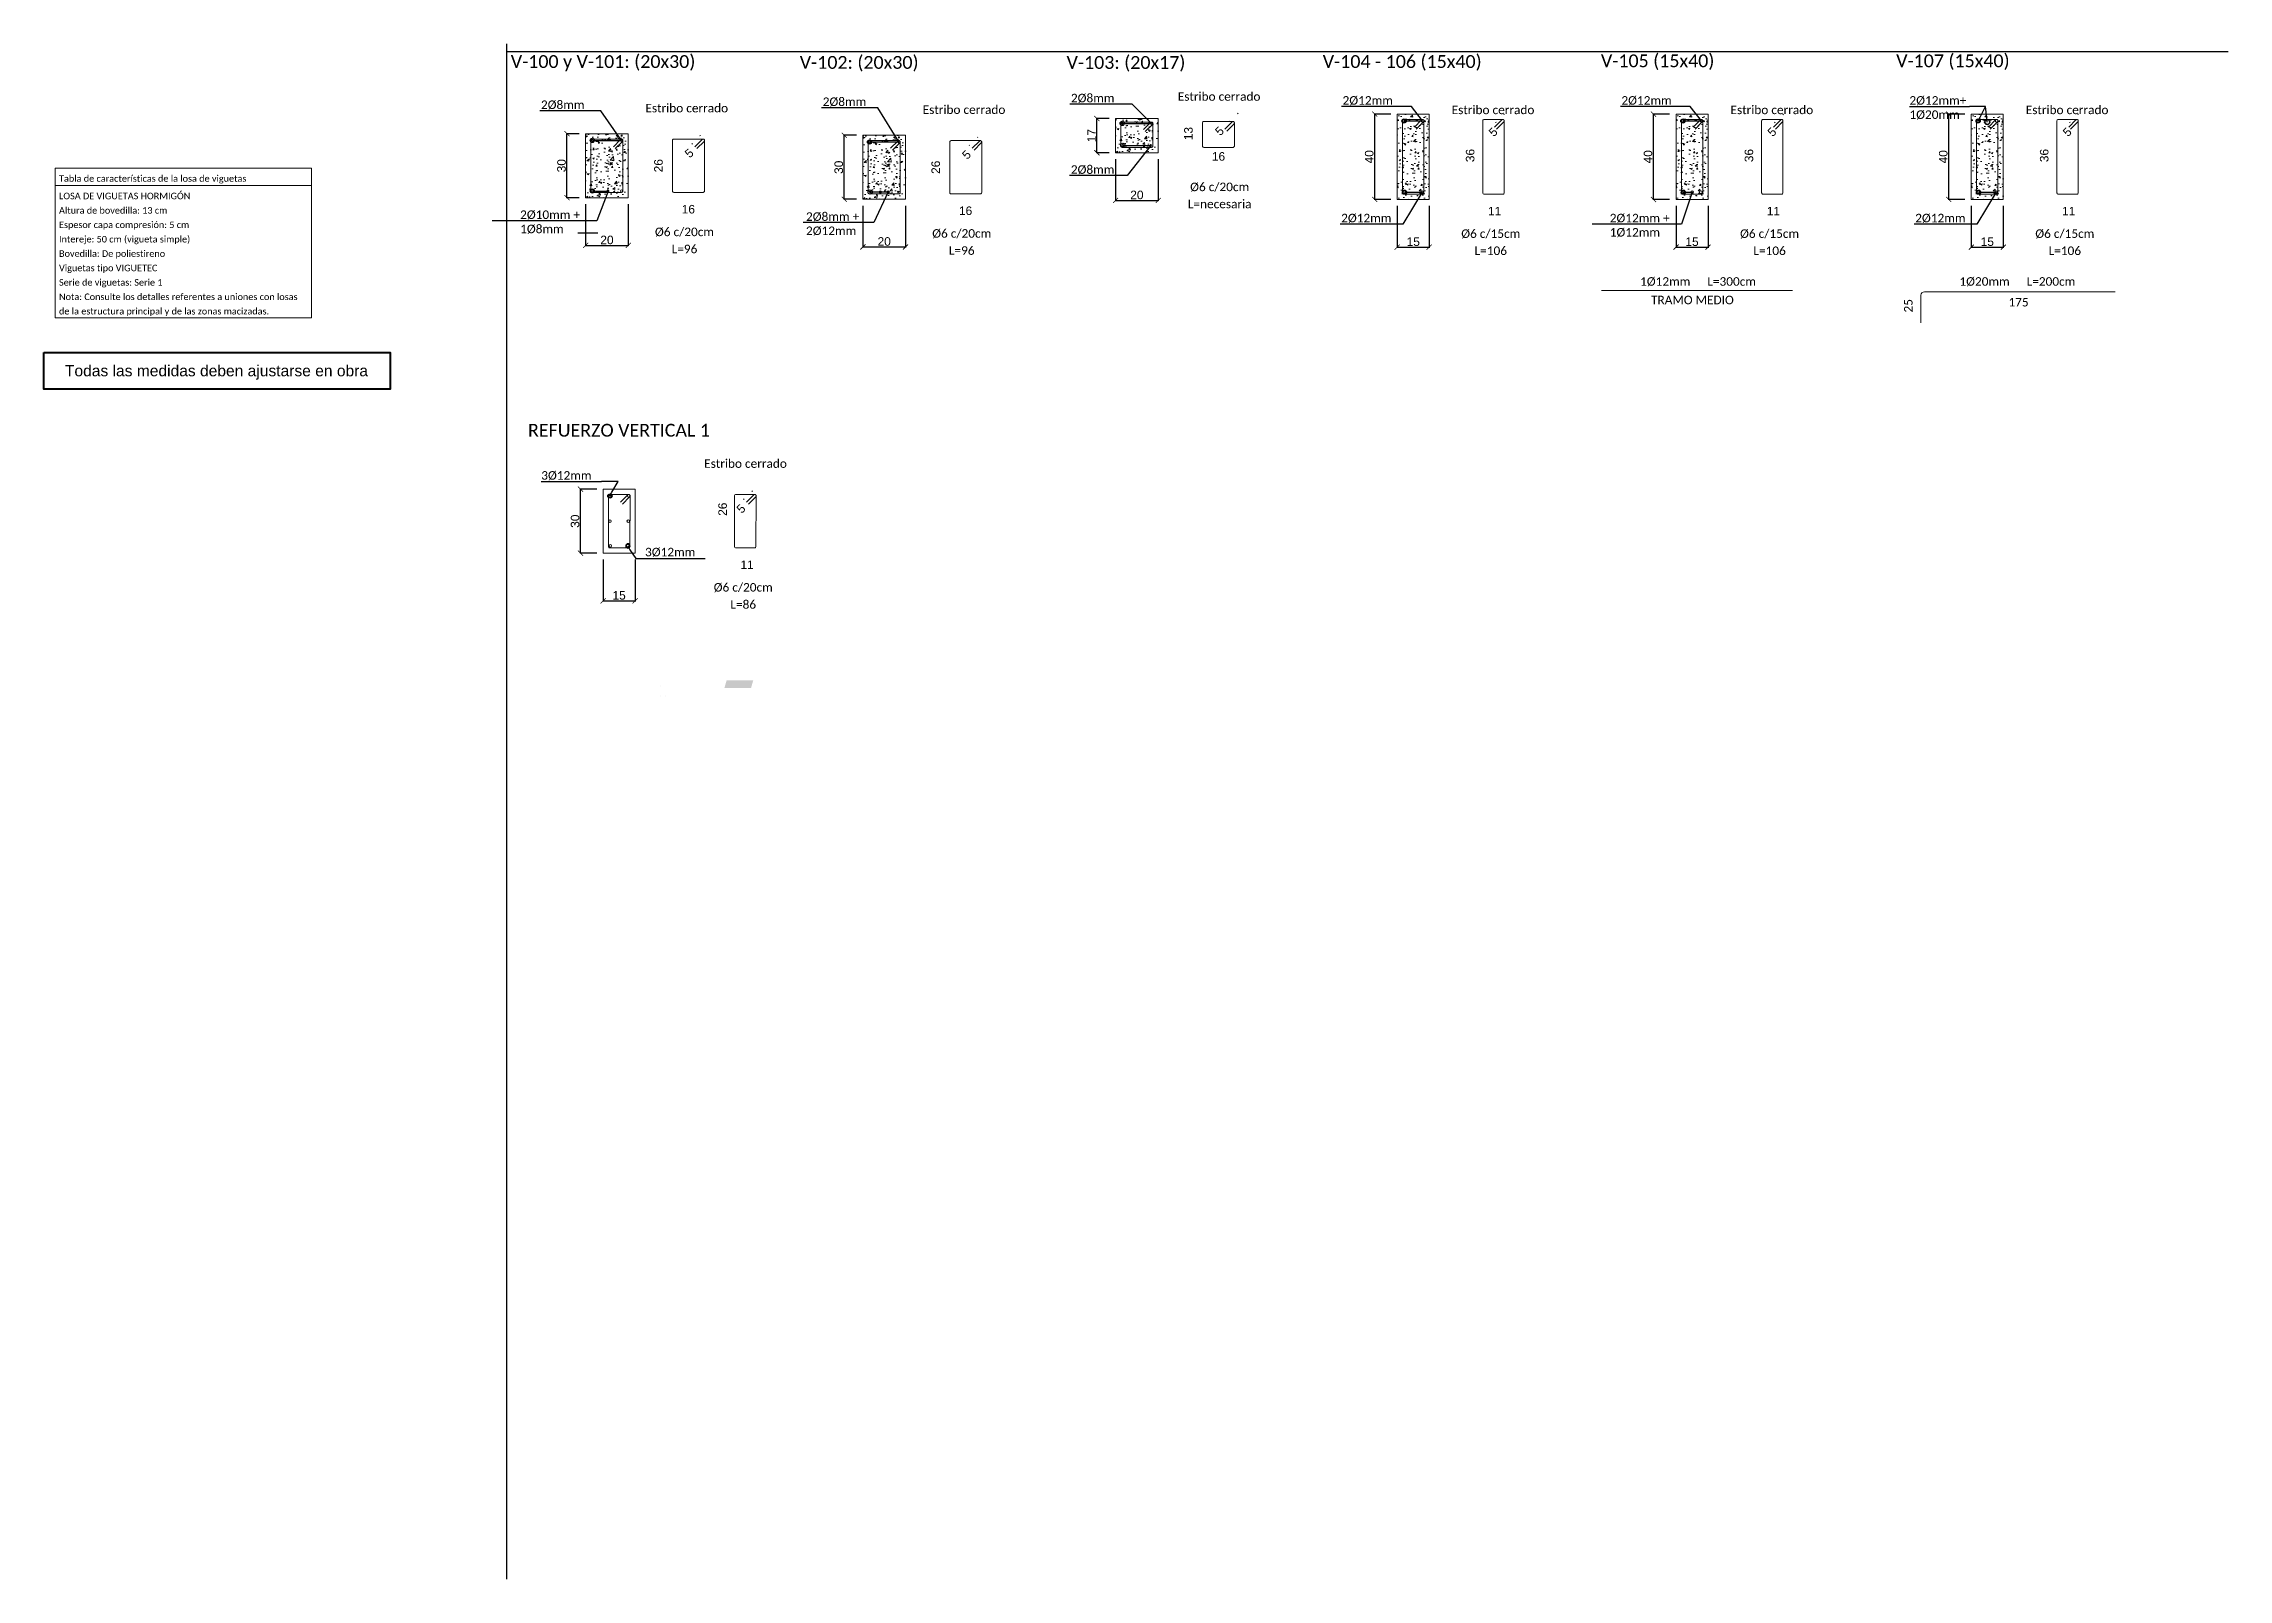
# Model space of a CAD drawing. Header units: millimetres. Extents: x 141 to 456, y -20 to 129.
# Drawn here: x 404.4 to 455.6, y -10.4 to 25.6 of the extents above; entities that cross this region are included whole.
import ezdxf
from ezdxf import colors
from ezdxf.entities.mleader import LeaderData, LeaderLine
from ezdxf.enums import TextEntityAlignment as Align
from ezdxf.math import Vec2, Vec3

# ---------------------------------------------------------------- set-up
doc = ezdxf.new("R2010")
doc.units = ezdxf.units.MM
doc.header["$LTSCALE"] = 0.1
doc.header["$MEASUREMENT"] = 0
doc.header["$PDMODE"] = 3
doc.header["$PDSIZE"] = 0.1
doc.layers.get('DEFPOINTS').update_dxf_attribs({"color": 1})
for name, color, linetype, lineweight in [('ARM_LONGITUDINAL_Ø10', 10, 'Continuous', 9), ('ARM_LONGITUDINAL_Ø12', 10, 'Continuous', 9), ('ARM_TRANSVERSAL_Ø6', 10, 'Continuous', 9), ('CIM_REFEREN', 2, 'Continuous', 0), ('CIM_TXT_ARMADOS', 3, 'Continuous', 0), ('SEC_COTAS_SEC_DIM_VIGA', 1, 'Continuous', 0), ('SEC_REF_TXT_POSICIONES_ARM_ESTRIBOS', 1, 'Continuous', 9), ('SOMBRA', 1, 'Continuous', 0), ('TAB_CAR_LOSA', 2, 'Continuous', 0), ('VIG_CARAS', 4, 'Continuous', 9)]:
    doc.layers.add(name, color=color, linetype=linetype, lineweight=lineweight)
doc.layers.add('COTAS-HECTOR', color=2, linetype='Continuous')
doc.layers.add('Textos', color=7, linetype='Continuous')
doc.styles.add('ARIAL', font='arial.ttf', dxfattribs={"height": 0.18})
doc.styles.add('Arial20', font='arial.ttf', dxfattribs={"height": 0.2})
doc.styles.add('CYPETXT', font='calibri.ttf', dxfattribs={"height": 0.2})
doc.dimstyles.new('COTA-1-100', dxfattribs={"dimtxt": 0.2, "dimasz": 0.12, "dimexe": 0.012, "dimexo": 0.15, "dimgap": 0.025, "dimtad": 1, "dimzin": 0, "dimdsep": 46, "dimtxsty": 'Arial20', "dimblk1": 'ARCHTICK', "dimblk2": 'ARCHTICK', "dimsah": 1, "dimcen": 0.09, "dimclrd": 256, "dimclre": 256, "dimclrt": 256, "dimazin": 0, "dimtfac": 1, "dimtofl": 0, "dimtmove": 2, "dimatfit": 3, "dimldrblk": 'ARCHTICK', "dimfxl": 1, "dimtolj": 1, "dimtzin": 0, "dimarcsym": 0})

msp = doc.modelspace()

# ---------------------------------------------------------------- texts
at = {"layer": 'CIM_REFEREN', "style": 'CYPETXT'}
for s, p in [('V-100 y V-101: (20x30)', (415.3757, 25.0077)), ('V-102: (20x30)', (422.1501, 24.988)), ('V-103: (20x17)', (428.4051, 24.9865)), ('V-104 - 106 (15x40)', (434.4107, 25.0079)), ('V-105 (15x40)', (440.9316, 25.0248)), ('V-107 (15x40)', (447.8529, 25.0248)), ('REFUERZO VERTICAL 1', (415.7788, 16.3673))]:
    msp.add_text(s, height=0.3, dxfattribs=at).set_placement(p)
at = {"layer": 'CIM_TXT_ARMADOS', "style": 'CYPETXT'}
for p in [(419.5004, 23.967), (426, 23.9302), (431.9799, 24.2392), (438.4019, 23.9255), (444.9381, 23.9255), (451.8593, 23.9255), (420.8777, 15.6362)]:
    msp.add_text('Estribo cerrado', height=0.2, dxfattribs=at).set_placement(p, align=Align.CENTER)
at = {"layer": 'COTAS-HECTOR', "char_height": 0.2, "width": 1.471457, "style": 'CYPETXT'}
for s, insert, attachment_point in [('2%%C12mm+ 1%%C20mm', (448.1632, 24.3471), 1), ('3%%C12mm', (416.0891, 15.5578), 1), ('3%%C12mm', (418.5224, 13.5463), 7)]:
    msp.add_mtext(s, dxfattribs=dict(at, insert=insert, attachment_point=attachment_point))
at = {"layer": 'SEC_REF_TXT_POSICIONES_ARM_ESTRIBOS', "style": 'CYPETXT'}
for s, p in [('%%C6 c/20cm', (431.9933, 22.2208)), ('L=necesaria', (431.9933, 21.8197)), ('%%C6 c/20cm', (419.4473, 21.1662)), ('%%C6 c/20cm', (425.9468, 21.1295)), ('%%C6 c/15cm', (438.3488, 21.1248)), ('%%C6 c/15cm', (444.8849, 21.1248)), ('%%C6 c/15cm', (451.8062, 21.1248)), ('L=96', (419.4473, 20.7651)), ('L=96', (425.9468, 20.7284)), ('L=106', (438.3488, 20.7237)), ('L=106', (444.8849, 20.7237)), ('L=106', (451.8062, 20.7237)), ('%%C6 c/20cm', (420.8246, 12.8355)), ('L=86', (420.8246, 12.4344))]:
    msp.add_text(s, height=0.2, dxfattribs=at).set_placement(p, align=Align.MIDDLE_CENTER)
at = {"layer": 'SEC_REF_TXT_POSICIONES_ARM_ESTRIBOS', "color": 2, "style": 'CYPETXT'}
for s, p in [('1%%C12mm', (442.4381, 20.0035)), ('L=300cm', (443.9953, 20.0035)), ('1%%C20mm', (449.9242, 20.0035)), ('L=200cm', (451.4814, 20.0035)), ('TRAMO MEDIO', (443.0758, 19.5699)), ('175', (450.7208, 19.5185))]:
    msp.add_text(s, height=0.2, dxfattribs=at).set_placement(p, align=Align.MIDDLE_CENTER)
msp.add_text('25', height=0.2, rotation=90, dxfattribs=at).set_placement((448.1367, 19.4343), align=Align.MIDDLE_CENTER)
at = {"layer": 'TAB_CAR_LOSA', "style": 'CYPETXT'}
for s, p in [('Tabla de características de la losa de viguetas', (404.7846, 22.4939)), ('LOSA DE VIGUETAS HORMIGÓN', (404.7846, 22.0839)), ('Altura de bovedilla: 13 cm', (404.7846, 21.7464)), ('Espesor capa compresión: 5 cm', (404.7846, 21.4089)), ('Intereje: 50 cm (vigueta simple)', (404.7846, 21.0714)), ('Bovedilla: De poliestireno', (404.7846, 20.7339)), ('Viguetas tipo VIGUETEC', (404.7846, 20.3964)), ('Serie de viguetas: Serie 1', (404.7846, 20.0589)), ('Nota: Consulte los detalles referentes a uniones con losas', (404.7846, 19.7214)), ('de la estructura principal y de las zonas macizadas.', (404.7846, 19.3839))]:
    msp.add_text(s, height=0.153333, dxfattribs=at).set_placement(p, align=Align.TOP_LEFT)
at = {"layer": 'Textos', "linetype": 'Continuous', "style": 'ARIAL'}
msp.add_text('Todas las medidas deben ajustarse en obra', height=0.26145, dxfattribs=at).set_placement((404.9232, 17.7816))

# ---------------------------------------------------------------- blocks, each defined once
blk = doc.blocks.new('_ARCHTICK')
at = {"color": 0, "linetype": 'ByBlock', "const_width": 0.15}
blk.add_lwpolyline([(-0.5, -0.5), (0.5, 0.5)], dxfattribs=at)
blk = doc.blocks.new('*D185')
at = {"layer": 'DEFPOINTS', "color": 0, "transparency": 16777216}
for p in [(429.553, 23.022), (430.553, 23.022), (430.553, 21.904)]:
    blk.add_point(p, dxfattribs=at)
at = {"layer": 'SEC_COTAS_SEC_DIM_VIGA', "lineweight": -2, "transparency": 16777216}
for p, q in [((429.553, 22.872), (429.553, 21.892)), ((430.553, 22.872), (430.553, 21.892)), ((429.553, 21.904), (430.553, 21.904))]:
    blk.add_line(p, q, dxfattribs=at)
at = {"layer": 'SEC_COTAS_SEC_DIM_VIGA', "lineweight": -2, "transparency": 16777216, "xscale": 0.12, "yscale": 0.12, "zscale": 0.12, "rotation": 180}
blk.add_blockref('_ARCHTICK', (429.553, 21.904), dxfattribs=at)
at = {"layer": 'SEC_COTAS_SEC_DIM_VIGA', "lineweight": -2, "transparency": 16777216, "xscale": 0.12, "yscale": 0.12, "zscale": 0.12}
blk.add_blockref('_ARCHTICK', (430.553, 21.904), dxfattribs=at)
at = {"layer": 'SEC_COTAS_SEC_DIM_VIGA', "transparency": 16777216, "insert": (430.053, 22.031), "char_height": 0.2, "attachment_point": 5, "style": 'Arial20'}
blk.add_mtext('\\A1;20', dxfattribs=at)
blk = doc.blocks.new('*D186')
at = {"layer": 'DEFPOINTS', "color": 0, "transparency": 16777216}
for p in [(429.115, 23.822), (429.553, 23.822), (429.553, 23.022)]:
    blk.add_point(p, dxfattribs=at)
at = {"layer": 'SEC_COTAS_SEC_DIM_VIGA', "lineweight": -2, "transparency": 16777216}
for p, q in [((429.403, 23.822), (429.103, 23.822)), ((429.115, 23.022), (429.115, 23.822)), ((429.403, 23.022), (429.103, 23.022))]:
    blk.add_line(p, q, dxfattribs=at)
at = {"layer": 'SEC_COTAS_SEC_DIM_VIGA', "lineweight": -2, "transparency": 16777216, "xscale": 0.12, "yscale": 0.12, "zscale": 0.12}
for p, rotation in [((429.115, 23.822), 90), ((429.115, 23.022), 270)]:
    blk.add_blockref('_ARCHTICK', p, dxfattribs=dict(at, rotation=rotation))
at = {"layer": 'SEC_COTAS_SEC_DIM_VIGA', "transparency": 16777216, "insert": (428.99, 23.422), "char_height": 0.2, "attachment_point": 5, "rotation": 90, "style": 'Arial20'}
blk.add_mtext('\\A1;17', dxfattribs=at)
blk = doc.blocks.new('_Origin')
at = {"color": 0, "linetype": 'ByBlock', "lineweight": -2}
blk.add_line((0, 0), (-1, 0), dxfattribs=at)
blk.add_circle((0, 0), 0.5, dxfattribs=at)
blk = doc.blocks.new('*D187')
at = {"layer": 'DEFPOINTS', "color": 0, "transparency": 16777216}
for p in [(431.284, 23.753), (431.667, 23.753), (431.667, 23.147)]:
    blk.add_point(p, dxfattribs=at)
at = {"layer": 'SEC_COTAS_SEC_DIM_VIGA', "transparency": 16777216, "insert": (431.262, 23.47), "char_height": 0.2, "attachment_point": 5, "rotation": 90, "style": 'Arial20'}
blk.add_mtext('\\A1;13', dxfattribs=at)
blk = doc.blocks.new('_None')
blk = doc.blocks.new('*D188')
at = {"layer": 'DEFPOINTS', "color": 0, "transparency": 16777216}
for p in [(431.588, 22.882), (432.343, 22.882), (432.343, 22.806)]:
    blk.add_point(p, dxfattribs=at)
at = {"layer": 'SEC_COTAS_SEC_DIM_VIGA', "transparency": 16777216, "insert": (431.966, 22.933), "char_height": 0.2, "attachment_point": 5, "style": 'Arial20'}
blk.add_mtext('\\A1;16', dxfattribs=at)
blk = doc.blocks.new('*D189')
at = {"layer": 'DEFPOINTS', "color": 0, "transparency": 16777216}
for p in [(432.337, 23.636), (432.422, 23.936), (432.53, 23.824)]:
    blk.add_point(p, dxfattribs=at)
at = {"layer": 'SEC_COTAS_SEC_DIM_VIGA', "lineweight": -2, "transparency": 16777216}
for p, q in [((432.232, 23.744), (432.22, 23.757)), ((432.426, 23.932), (432.413, 23.945))]:
    blk.add_line(p, q, dxfattribs=at)
at = {"layer": 'SEC_COTAS_SEC_DIM_VIGA', "transparency": 16777216, "insert": (431.99, 23.529), "char_height": 0.2, "attachment_point": 5, "rotation": 44.1312, "style": 'Arial20'}
blk.add_mtext('\\A1;5', dxfattribs=at)
blk = doc.blocks.new('*D190')
at = {"layer": 'DEFPOINTS', "color": 0, "transparency": 16777216}
for p in [(423.629, 21.93), (424.629, 21.93), (424.629, 20.812)]:
    blk.add_point(p, dxfattribs=at)
at = {"layer": 'SEC_COTAS_SEC_DIM_VIGA', "lineweight": -2, "transparency": 16777216}
for p, q in [((423.629, 21.78), (423.629, 20.8)), ((424.629, 21.78), (424.629, 20.8)), ((423.629, 20.812), (424.629, 20.812))]:
    blk.add_line(p, q, dxfattribs=at)
at = {"layer": 'SEC_COTAS_SEC_DIM_VIGA', "lineweight": -2, "transparency": 16777216, "xscale": 0.12, "yscale": 0.12, "zscale": 0.12, "rotation": 180}
blk.add_blockref('_ARCHTICK', (423.629, 20.812), dxfattribs=at)
at = {"layer": 'SEC_COTAS_SEC_DIM_VIGA', "lineweight": -2, "transparency": 16777216, "xscale": 0.12, "yscale": 0.12, "zscale": 0.12}
blk.add_blockref('_ARCHTICK', (424.629, 20.812), dxfattribs=at)
at = {"layer": 'SEC_COTAS_SEC_DIM_VIGA', "transparency": 16777216, "insert": (424.129, 20.94), "char_height": 0.2, "attachment_point": 5, "style": 'Arial20'}
blk.add_mtext('\\A1;20', dxfattribs=at)
blk = doc.blocks.new('*D191')
at = {"layer": 'DEFPOINTS', "color": 0, "transparency": 16777216}
for p in [(423.191, 23.43), (423.629, 23.43), (423.629, 21.93)]:
    blk.add_point(p, dxfattribs=at)
at = {"layer": 'SEC_COTAS_SEC_DIM_VIGA', "lineweight": -2, "transparency": 16777216}
for p, q in [((423.479, 23.43), (423.179, 23.43)), ((423.191, 21.93), (423.191, 23.43)), ((423.479, 21.93), (423.179, 21.93))]:
    blk.add_line(p, q, dxfattribs=at)
at = {"layer": 'SEC_COTAS_SEC_DIM_VIGA', "lineweight": -2, "transparency": 16777216, "xscale": 0.12, "yscale": 0.12, "zscale": 0.12}
for p, rotation in [((423.191, 23.43), 90), ((423.191, 21.93), 270)]:
    blk.add_blockref('_ARCHTICK', p, dxfattribs=dict(at, rotation=rotation))
at = {"layer": 'SEC_COTAS_SEC_DIM_VIGA', "transparency": 16777216, "insert": (423.064, 22.68), "char_height": 0.2, "attachment_point": 5, "rotation": 90, "style": 'Arial20'}
blk.add_mtext('\\A1;30', dxfattribs=at)
blk = doc.blocks.new('*D192')
at = {"layer": 'DEFPOINTS', "color": 0, "transparency": 16777216}
for p in [(425.361, 23.305), (425.743, 23.305), (425.743, 22.055)]:
    blk.add_point(p, dxfattribs=at)
at = {"layer": 'SEC_COTAS_SEC_DIM_VIGA', "transparency": 16777216, "insert": (425.338, 22.68), "char_height": 0.2, "attachment_point": 5, "rotation": 90, "style": 'Arial20'}
blk.add_mtext('\\A1;26', dxfattribs=at)
blk = doc.blocks.new('*D193')
at = {"layer": 'DEFPOINTS', "color": 0, "transparency": 16777216}
for p in [(425.66, 22.228), (426.415, 22.228), (426.415, 21.532)]:
    blk.add_point(p, dxfattribs=at)
at = {"layer": 'SEC_COTAS_SEC_DIM_VIGA', "transparency": 16777216, "insert": (426.037, 21.66), "char_height": 0.2, "attachment_point": 5, "style": 'Arial20'}
blk.add_mtext('\\A1;16', dxfattribs=at)
blk = doc.blocks.new('*D194')
at = {"layer": 'DEFPOINTS', "color": 0, "transparency": 16777216}
for p in [(426.236, 23.081), (426.321, 23.381), (426.43, 23.269)]:
    blk.add_point(p, dxfattribs=at)
at = {"layer": 'SEC_COTAS_SEC_DIM_VIGA', "lineweight": -2, "transparency": 16777216}
for p, q in [((426.131, 23.189), (426.119, 23.201)), ((426.325, 23.377), (426.313, 23.389))]:
    blk.add_line(p, q, dxfattribs=at)
at = {"layer": 'SEC_COTAS_SEC_DIM_VIGA', "transparency": 16777216, "insert": (426.059, 22.974), "char_height": 0.2, "attachment_point": 5, "rotation": 44.1312, "style": 'Arial20'}
blk.add_mtext('\\A1;5', dxfattribs=at)
blk = doc.blocks.new('*D195')
at = {"layer": 'DEFPOINTS', "color": 0, "transparency": 16777216}
for p in [(417.13, 21.967), (418.13, 21.967), (418.13, 20.849)]:
    blk.add_point(p, dxfattribs=at)
at = {"layer": 'SEC_COTAS_SEC_DIM_VIGA', "lineweight": -2, "transparency": 16777216}
for p, q in [((417.13, 21.817), (417.13, 20.837)), ((418.13, 21.817), (418.13, 20.837)), ((417.13, 20.849), (418.13, 20.849))]:
    blk.add_line(p, q, dxfattribs=at)
at = {"layer": 'SEC_COTAS_SEC_DIM_VIGA', "lineweight": -2, "transparency": 16777216, "xscale": 0.12, "yscale": 0.12, "zscale": 0.12, "rotation": 180}
blk.add_blockref('_ARCHTICK', (417.13, 20.849), dxfattribs=at)
at = {"layer": 'SEC_COTAS_SEC_DIM_VIGA', "lineweight": -2, "transparency": 16777216, "xscale": 0.12, "yscale": 0.12, "zscale": 0.12}
blk.add_blockref('_ARCHTICK', (418.13, 20.849), dxfattribs=at)
at = {"layer": 'SEC_COTAS_SEC_DIM_VIGA', "transparency": 16777216, "insert": (417.63, 20.976), "char_height": 0.2, "attachment_point": 5, "style": 'Arial20'}
blk.add_mtext('\\A1;20', dxfattribs=at)
blk = doc.blocks.new('*D196')
at = {"layer": 'DEFPOINTS', "color": 0, "transparency": 16777216}
for p in [(416.692, 23.467), (417.13, 23.467), (417.13, 21.967)]:
    blk.add_point(p, dxfattribs=at)
at = {"layer": 'SEC_COTAS_SEC_DIM_VIGA', "lineweight": -2, "transparency": 16777216}
for p, q in [((416.98, 23.467), (416.68, 23.467)), ((416.692, 21.967), (416.692, 23.467)), ((416.98, 21.967), (416.68, 21.967))]:
    blk.add_line(p, q, dxfattribs=at)
at = {"layer": 'SEC_COTAS_SEC_DIM_VIGA', "lineweight": -2, "transparency": 16777216, "xscale": 0.12, "yscale": 0.12, "zscale": 0.12}
for p, rotation in [((416.692, 23.467), 90), ((416.692, 21.967), 270)]:
    blk.add_blockref('_ARCHTICK', p, dxfattribs=dict(at, rotation=rotation))
at = {"layer": 'SEC_COTAS_SEC_DIM_VIGA', "transparency": 16777216, "insert": (416.565, 22.717), "char_height": 0.2, "attachment_point": 5, "rotation": 90, "style": 'Arial20'}
blk.add_mtext('\\A1;30', dxfattribs=at)
blk = doc.blocks.new('*D197')
at = {"layer": 'DEFPOINTS', "color": 0, "transparency": 16777216}
for p in [(418.861, 23.342), (419.243, 23.342), (419.243, 22.092)]:
    blk.add_point(p, dxfattribs=at)
at = {"layer": 'SEC_COTAS_SEC_DIM_VIGA', "transparency": 16777216, "insert": (418.838, 22.717), "char_height": 0.2, "attachment_point": 5, "rotation": 90, "style": 'Arial20'}
blk.add_mtext('\\A1;26', dxfattribs=at)
blk = doc.blocks.new('*D198')
at = {"layer": 'DEFPOINTS', "color": 0, "transparency": 16777216}
for p in [(419.16, 22.264), (419.915, 22.264), (419.915, 21.569)]:
    blk.add_point(p, dxfattribs=at)
at = {"layer": 'SEC_COTAS_SEC_DIM_VIGA', "transparency": 16777216, "insert": (419.538, 21.696), "char_height": 0.2, "attachment_point": 5, "style": 'Arial20'}
blk.add_mtext('\\A1;16', dxfattribs=at)
blk = doc.blocks.new('*D199')
at = {"layer": 'DEFPOINTS', "color": 0, "transparency": 16777216}
for p in [(419.736, 23.118), (419.821, 23.418), (419.93, 23.306)]:
    blk.add_point(p, dxfattribs=at)
at = {"layer": 'SEC_COTAS_SEC_DIM_VIGA', "lineweight": -2, "transparency": 16777216}
for p, q in [((419.632, 23.225), (419.619, 23.238)), ((419.826, 23.413), (419.813, 23.426))]:
    blk.add_line(p, q, dxfattribs=at)
at = {"layer": 'SEC_COTAS_SEC_DIM_VIGA', "transparency": 16777216, "insert": (419.559, 23.01), "char_height": 0.2, "attachment_point": 5, "rotation": 44.1312, "style": 'Arial20'}
blk.add_mtext('\\A1;5', dxfattribs=at)
blk = doc.blocks.new('*D200')
at = {"layer": 'DEFPOINTS', "color": 0, "transparency": 16777216}
for p in [(436.156, 21.926), (436.906, 21.926), (436.906, 20.808)]:
    blk.add_point(p, dxfattribs=at)
at = {"layer": 'SEC_COTAS_SEC_DIM_VIGA', "lineweight": -2, "transparency": 16777216}
for p, q in [((436.156, 21.776), (436.156, 20.796)), ((436.906, 21.776), (436.906, 20.796)), ((436.156, 20.808), (436.906, 20.808))]:
    blk.add_line(p, q, dxfattribs=at)
at = {"layer": 'SEC_COTAS_SEC_DIM_VIGA', "lineweight": -2, "transparency": 16777216, "xscale": 0.12, "yscale": 0.12, "zscale": 0.12, "rotation": 180}
blk.add_blockref('_ARCHTICK', (436.156, 20.808), dxfattribs=at)
at = {"layer": 'SEC_COTAS_SEC_DIM_VIGA', "lineweight": -2, "transparency": 16777216, "xscale": 0.12, "yscale": 0.12, "zscale": 0.12}
blk.add_blockref('_ARCHTICK', (436.906, 20.808), dxfattribs=at)
at = {"layer": 'SEC_COTAS_SEC_DIM_VIGA', "transparency": 16777216, "insert": (436.531, 20.935), "char_height": 0.2, "attachment_point": 5, "style": 'Arial20'}
blk.add_mtext('\\A1;15', dxfattribs=at)
blk = doc.blocks.new('*D201')
at = {"layer": 'DEFPOINTS', "color": 0, "transparency": 16777216}
for p in [(435.627, 23.926), (436.156, 23.926), (436.156, 21.926)]:
    blk.add_point(p, dxfattribs=at)
at = {"layer": 'SEC_COTAS_SEC_DIM_VIGA', "lineweight": -2, "transparency": 16777216}
for p, q in [((436.006, 23.926), (435.615, 23.926)), ((435.627, 21.926), (435.627, 23.926)), ((436.006, 21.926), (435.615, 21.926))]:
    blk.add_line(p, q, dxfattribs=at)
at = {"layer": 'SEC_COTAS_SEC_DIM_VIGA', "lineweight": -2, "transparency": 16777216, "xscale": 0.12, "yscale": 0.12, "zscale": 0.12}
for p, rotation in [((435.627, 23.926), 90), ((435.627, 21.926), 270)]:
    blk.add_blockref('_ARCHTICK', p, dxfattribs=dict(at, rotation=rotation))
at = {"layer": 'SEC_COTAS_SEC_DIM_VIGA', "transparency": 16777216, "insert": (435.5, 22.926), "char_height": 0.2, "attachment_point": 5, "rotation": 90, "style": 'Arial20'}
blk.add_mtext('\\A1;40', dxfattribs=at)
blk = doc.blocks.new('*D202')
at = {"layer": 'DEFPOINTS', "color": 0, "transparency": 16777216}
for p in [(437.762, 23.301), (438.144, 23.301), (438.144, 22.051)]:
    blk.add_point(p, dxfattribs=at)
at = {"layer": 'SEC_COTAS_SEC_DIM_VIGA', "transparency": 16777216, "insert": (437.866, 22.955), "char_height": 0.2, "attachment_point": 5, "rotation": 90, "style": 'Arial20'}
blk.add_mtext('\\A1;36', dxfattribs=at)
blk = doc.blocks.new('*D203')
at = {"layer": 'DEFPOINTS', "color": 0, "transparency": 16777216}
for p in [(438.062, 22.223), (438.817, 22.223), (438.817, 21.528)]:
    blk.add_point(p, dxfattribs=at)
at = {"layer": 'SEC_COTAS_SEC_DIM_VIGA', "transparency": 16777216, "insert": (438.439, 21.653), "char_height": 0.2, "attachment_point": 5, "style": 'Arial20'}
blk.add_mtext('\\A1;11', dxfattribs=at)
blk = doc.blocks.new('1')
at = {"layer": 'ARM_TRANSVERSAL_Ø6'}
for p, q in [((436.284, 23.781), (436.281, 23.769)), ((436.281, 23.769), (436.281, 22.083)), ((436.291, 23.791), (436.284, 23.781)), ((436.301, 23.798), (436.291, 23.791)), ((436.313, 23.801), (436.301, 23.798)), ((436.745, 23.801), (436.313, 23.801)), ((436.727, 23.791), (436.557, 23.621)), ((436.602, 23.576), (436.772, 23.746)), ((436.732, 23.795), (436.727, 23.791)), ((436.737, 23.798), (436.732, 23.795)), ((436.743, 23.8), (436.737, 23.798)), ((436.749, 23.801), (436.743, 23.8)), ((436.756, 23.8), (436.749, 23.801)), ((436.756, 23.8), (436.749, 23.801)), ((436.762, 23.798), (436.756, 23.8)), ((436.762, 23.798), (436.756, 23.8)), ((436.767, 23.795), (436.762, 23.798)), ((436.767, 23.795), (436.762, 23.798)), ((436.772, 23.791), (436.767, 23.795)), ((436.772, 23.791), (436.767, 23.795)), ((436.776, 23.786), (436.772, 23.791)), ((436.776, 23.786), (436.772, 23.791)), ((436.772, 23.746), (436.776, 23.751)), ((436.779, 23.781), (436.776, 23.786)), ((436.779, 23.781), (436.776, 23.786)), ((436.776, 23.751), (436.779, 23.756)), ((436.781, 23.775), (436.779, 23.781)), ((436.781, 23.775), (436.779, 23.781)), ((436.779, 23.756), (436.781, 23.762)), ((436.781, 23.769), (436.781, 23.775)), ((436.781, 23.762), (436.781, 23.769)), ((436.781, 22.083), (436.781, 23.769)), ((436.281, 22.083), (436.284, 22.07)), ((436.284, 22.07), (436.291, 22.06)), ((436.291, 22.06), (436.301, 22.053)), ((436.301, 22.053), (436.313, 22.051)), ((436.313, 22.051), (436.749, 22.051)), ((436.749, 22.051), (436.762, 22.053)), ((436.762, 22.053), (436.772, 22.06)), ((436.772, 22.06), (436.779, 22.07)), ((436.779, 22.07), (436.781, 22.083))]:
    blk.add_line(p, q, dxfattribs=at)
blk = doc.blocks.new('*D260')
at = {"layer": 'DEFPOINTS', "color": 0, "transparency": 16777216}
for p in [(438.582, 23.614), (438.667, 23.914), (438.776, 23.802)]:
    blk.add_point(p, dxfattribs=at)
at = {"layer": 'SEC_COTAS_SEC_DIM_VIGA', "lineweight": -2, "transparency": 16777216}
for p, q in [((438.478, 23.722), (438.465, 23.735)), ((438.671, 23.91), (438.659, 23.923))]:
    blk.add_line(p, q, dxfattribs=at)
at = {"layer": 'SEC_COTAS_SEC_DIM_VIGA', "transparency": 16777216, "insert": (438.405, 23.507), "char_height": 0.2, "attachment_point": 5, "rotation": 44.1312, "style": 'Arial20'}
blk.add_mtext('\\A1;5', dxfattribs=at)
blk = doc.blocks.new('*D263')
at = {"layer": 'DEFPOINTS', "color": 0, "transparency": 16777216}
for p in [(442.163, 23.926), (442.692, 23.926), (442.692, 21.926)]:
    blk.add_point(p, dxfattribs=at)
at = {"layer": 'SEC_COTAS_SEC_DIM_VIGA', "lineweight": -2, "transparency": 16777216}
for p, q in [((442.542, 23.926), (442.151, 23.926)), ((442.163, 21.926), (442.163, 23.926)), ((442.542, 21.926), (442.151, 21.926))]:
    blk.add_line(p, q, dxfattribs=at)
at = {"layer": 'SEC_COTAS_SEC_DIM_VIGA', "lineweight": -2, "transparency": 16777216, "xscale": 0.12, "yscale": 0.12, "zscale": 0.12}
for p, rotation in [((442.163, 23.926), 90), ((442.163, 21.926), 270)]:
    blk.add_blockref('_ARCHTICK', p, dxfattribs=dict(at, rotation=rotation))
at = {"layer": 'SEC_COTAS_SEC_DIM_VIGA', "transparency": 16777216, "insert": (442.036, 22.926), "char_height": 0.2, "attachment_point": 5, "rotation": 90, "style": 'Arial20'}
blk.add_mtext('\\A1;40', dxfattribs=at)
blk = doc.blocks.new('*D262')
at = {"layer": 'DEFPOINTS', "color": 0, "transparency": 16777216}
for p in [(442.692, 21.926), (443.442, 21.926), (443.442, 20.808)]:
    blk.add_point(p, dxfattribs=at)
at = {"layer": 'SEC_COTAS_SEC_DIM_VIGA', "lineweight": -2, "transparency": 16777216}
for p, q in [((442.692, 21.776), (442.692, 20.796)), ((443.442, 21.776), (443.442, 20.796)), ((442.692, 20.808), (443.442, 20.808))]:
    blk.add_line(p, q, dxfattribs=at)
at = {"layer": 'SEC_COTAS_SEC_DIM_VIGA', "lineweight": -2, "transparency": 16777216, "xscale": 0.12, "yscale": 0.12, "zscale": 0.12, "rotation": 180}
blk.add_blockref('_ARCHTICK', (442.692, 20.808), dxfattribs=at)
at = {"layer": 'SEC_COTAS_SEC_DIM_VIGA', "lineweight": -2, "transparency": 16777216, "xscale": 0.12, "yscale": 0.12, "zscale": 0.12}
blk.add_blockref('_ARCHTICK', (443.442, 20.808), dxfattribs=at)
at = {"layer": 'SEC_COTAS_SEC_DIM_VIGA', "transparency": 16777216, "insert": (443.067, 20.935), "char_height": 0.2, "attachment_point": 5, "style": 'Arial20'}
blk.add_mtext('\\A1;15', dxfattribs=at)
blk = doc.blocks.new('*D264')
at = {"layer": 'DEFPOINTS', "color": 0, "transparency": 16777216}
for p in [(444.299, 23.301), (444.681, 23.301), (444.681, 22.051)]:
    blk.add_point(p, dxfattribs=at)
at = {"layer": 'SEC_COTAS_SEC_DIM_VIGA', "transparency": 16777216, "insert": (444.402, 22.955), "char_height": 0.2, "attachment_point": 5, "rotation": 90, "style": 'Arial20'}
blk.add_mtext('\\A1;36', dxfattribs=at)
blk = doc.blocks.new('*D265')
at = {"layer": 'DEFPOINTS', "color": 0, "transparency": 16777216}
for p in [(444.598, 22.223), (445.353, 22.223), (445.353, 21.528)]:
    blk.add_point(p, dxfattribs=at)
at = {"layer": 'SEC_COTAS_SEC_DIM_VIGA', "transparency": 16777216, "insert": (444.975, 21.653), "char_height": 0.2, "attachment_point": 5, "style": 'Arial20'}
blk.add_mtext('\\A1;11', dxfattribs=at)
blk = doc.blocks.new('*D261')
at = {"layer": 'DEFPOINTS', "color": 0, "transparency": 16777216}
for p in [(445.118, 23.614), (445.203, 23.914), (445.312, 23.802)]:
    blk.add_point(p, dxfattribs=at)
at = {"layer": 'SEC_COTAS_SEC_DIM_VIGA', "lineweight": -2, "transparency": 16777216}
for p, q in [((445.014, 23.722), (445.001, 23.735)), ((445.208, 23.91), (445.195, 23.923))]:
    blk.add_line(p, q, dxfattribs=at)
at = {"layer": 'SEC_COTAS_SEC_DIM_VIGA', "transparency": 16777216, "insert": (444.941, 23.507), "char_height": 0.2, "attachment_point": 5, "rotation": 44.1312, "style": 'Arial20'}
blk.add_mtext('\\A1;5', dxfattribs=at)
blk = doc.blocks.new('*D266')
at = {"layer": 'DEFPOINTS', "color": 0, "transparency": 16777216}
for p in [(449.084, 23.926), (449.614, 23.926), (449.614, 21.926)]:
    blk.add_point(p, dxfattribs=at)
at = {"layer": 'SEC_COTAS_SEC_DIM_VIGA', "lineweight": -2, "transparency": 16777216}
for p, q in [((449.464, 23.926), (449.072, 23.926)), ((449.084, 21.926), (449.084, 23.926)), ((449.464, 21.926), (449.072, 21.926))]:
    blk.add_line(p, q, dxfattribs=at)
at = {"layer": 'SEC_COTAS_SEC_DIM_VIGA', "lineweight": -2, "transparency": 16777216, "xscale": 0.12, "yscale": 0.12, "zscale": 0.12}
for p, rotation in [((449.084, 23.926), 90), ((449.084, 21.926), 270)]:
    blk.add_blockref('_ARCHTICK', p, dxfattribs=dict(at, rotation=rotation))
at = {"layer": 'SEC_COTAS_SEC_DIM_VIGA', "transparency": 16777216, "insert": (448.957, 22.926), "char_height": 0.2, "attachment_point": 5, "rotation": 90, "style": 'Arial20'}
blk.add_mtext('\\A1;40', dxfattribs=at)
blk = doc.blocks.new('*D267')
at = {"layer": 'DEFPOINTS', "color": 0, "transparency": 16777216}
for p in [(449.614, 21.926), (450.364, 21.926), (450.364, 20.808)]:
    blk.add_point(p, dxfattribs=at)
at = {"layer": 'SEC_COTAS_SEC_DIM_VIGA', "lineweight": -2, "transparency": 16777216}
for p, q in [((449.614, 21.776), (449.614, 20.796)), ((450.364, 21.776), (450.364, 20.796)), ((449.614, 20.808), (450.364, 20.808))]:
    blk.add_line(p, q, dxfattribs=at)
at = {"layer": 'SEC_COTAS_SEC_DIM_VIGA', "lineweight": -2, "transparency": 16777216, "xscale": 0.12, "yscale": 0.12, "zscale": 0.12, "rotation": 180}
blk.add_blockref('_ARCHTICK', (449.614, 20.808), dxfattribs=at)
at = {"layer": 'SEC_COTAS_SEC_DIM_VIGA', "lineweight": -2, "transparency": 16777216, "xscale": 0.12, "yscale": 0.12, "zscale": 0.12}
blk.add_blockref('_ARCHTICK', (450.364, 20.808), dxfattribs=at)
at = {"layer": 'SEC_COTAS_SEC_DIM_VIGA', "transparency": 16777216, "insert": (449.989, 20.935), "char_height": 0.2, "attachment_point": 5, "style": 'Arial20'}
blk.add_mtext('\\A1;15', dxfattribs=at)
blk = doc.blocks.new('*D268')
at = {"layer": 'DEFPOINTS', "color": 0, "transparency": 16777216}
for p in [(451.22, 23.301), (451.602, 23.301), (451.602, 22.051)]:
    blk.add_point(p, dxfattribs=at)
at = {"layer": 'SEC_COTAS_SEC_DIM_VIGA', "transparency": 16777216, "insert": (451.324, 22.955), "char_height": 0.2, "attachment_point": 5, "rotation": 90, "style": 'Arial20'}
blk.add_mtext('\\A1;36', dxfattribs=at)
blk = doc.blocks.new('*D269')
at = {"layer": 'DEFPOINTS', "color": 0, "transparency": 16777216}
for p in [(451.519, 22.223), (452.274, 22.223), (452.274, 21.528)]:
    blk.add_point(p, dxfattribs=at)
at = {"layer": 'SEC_COTAS_SEC_DIM_VIGA', "transparency": 16777216, "insert": (451.897, 21.653), "char_height": 0.2, "attachment_point": 5, "style": 'Arial20'}
blk.add_mtext('\\A1;11', dxfattribs=at)
blk = doc.blocks.new('*D270')
at = {"layer": 'DEFPOINTS', "color": 0, "transparency": 16777216}
for p in [(452.04, 23.614), (452.125, 23.914), (452.233, 23.802)]:
    blk.add_point(p, dxfattribs=at)
at = {"layer": 'SEC_COTAS_SEC_DIM_VIGA', "lineweight": -2, "transparency": 16777216}
for p, q in [((451.935, 23.722), (451.923, 23.735)), ((452.129, 23.91), (452.116, 23.923))]:
    blk.add_line(p, q, dxfattribs=at)
at = {"layer": 'SEC_COTAS_SEC_DIM_VIGA', "transparency": 16777216, "insert": (451.863, 23.507), "char_height": 0.2, "attachment_point": 5, "rotation": 44.1312, "style": 'Arial20'}
blk.add_mtext('\\A1;5', dxfattribs=at)
blk = doc.blocks.new('*D274')
at = {"layer": 'DEFPOINTS', "color": 0, "transparency": 16777216}
for p in [(417.01, 15.136), (417.54, 15.136), (417.54, 13.636)]:
    blk.add_point(p, dxfattribs=at)
at = {"layer": 'SEC_COTAS_SEC_DIM_VIGA', "lineweight": -2, "transparency": 16777216}
for p, q in [((417.39, 15.136), (416.998, 15.136)), ((417.01, 13.636), (417.01, 15.136)), ((417.39, 13.636), (416.998, 13.636))]:
    blk.add_line(p, q, dxfattribs=at)
at = {"layer": 'SEC_COTAS_SEC_DIM_VIGA', "lineweight": -2, "transparency": 16777216, "xscale": 0.12, "yscale": 0.12, "zscale": 0.12}
for p, rotation in [((417.01, 15.136), 90), ((417.01, 13.636), 270)]:
    blk.add_blockref('_ARCHTICK', p, dxfattribs=dict(at, rotation=rotation))
at = {"layer": 'SEC_COTAS_SEC_DIM_VIGA', "transparency": 16777216, "insert": (416.883, 14.386), "char_height": 0.2, "attachment_point": 5, "rotation": 90, "style": 'Arial20'}
blk.add_mtext('\\A1;30', dxfattribs=at)
blk = doc.blocks.new('*D275')
at = {"layer": 'DEFPOINTS', "color": 0, "transparency": 16777216}
for p in [(417.54, 13.636), (418.29, 13.636), (418.29, 12.519)]:
    blk.add_point(p, dxfattribs=at)
at = {"layer": 'SEC_COTAS_SEC_DIM_VIGA', "lineweight": -2, "transparency": 16777216}
for p, q in [((417.54, 13.486), (417.54, 12.507)), ((418.29, 13.486), (418.29, 12.507)), ((417.54, 12.519), (418.29, 12.519))]:
    blk.add_line(p, q, dxfattribs=at)
at = {"layer": 'SEC_COTAS_SEC_DIM_VIGA', "lineweight": -2, "transparency": 16777216, "xscale": 0.12, "yscale": 0.12, "zscale": 0.12, "rotation": 180}
blk.add_blockref('_ARCHTICK', (417.54, 12.519), dxfattribs=at)
at = {"layer": 'SEC_COTAS_SEC_DIM_VIGA', "lineweight": -2, "transparency": 16777216, "xscale": 0.12, "yscale": 0.12, "zscale": 0.12}
blk.add_blockref('_ARCHTICK', (418.29, 12.519), dxfattribs=at)
at = {"layer": 'SEC_COTAS_SEC_DIM_VIGA', "transparency": 16777216, "insert": (417.915, 12.646), "char_height": 0.2, "attachment_point": 5, "style": 'Arial20'}
blk.add_mtext('\\A1;15', dxfattribs=at)
blk = doc.blocks.new('*D276')
at = {"layer": 'DEFPOINTS', "color": 0, "transparency": 16777216}
for p in [(420.238, 15.011), (420.62, 15.011), (420.62, 13.761)]:
    blk.add_point(p, dxfattribs=at)
at = {"layer": 'SEC_COTAS_SEC_DIM_VIGA', "transparency": 16777216, "insert": (420.342, 14.666), "char_height": 0.2, "width": 0.28622, "attachment_point": 5, "rotation": 90, "style": 'Arial20'}
blk.add_mtext('\\A1;26', dxfattribs=at)
blk = doc.blocks.new('*D277')
at = {"layer": 'DEFPOINTS', "color": 0, "transparency": 16777216}
for p in [(420.538, 13.934), (421.293, 13.934), (421.293, 13.238)]:
    blk.add_point(p, dxfattribs=at)
at = {"layer": 'SEC_COTAS_SEC_DIM_VIGA', "transparency": 16777216, "insert": (420.915, 13.364), "char_height": 0.2, "attachment_point": 5, "style": 'Arial20'}
blk.add_mtext('\\A1;11', dxfattribs=at)
blk = doc.blocks.new('*D278')
at = {"layer": 'DEFPOINTS', "color": 0, "transparency": 16777216}
for p in [(421.035, 15.085), (421.144, 14.974), (420.95, 14.786)]:
    blk.add_point(p, dxfattribs=at)
at = {"layer": 'SEC_COTAS_SEC_DIM_VIGA', "lineweight": -2, "transparency": 16777216}
for p, q in [((420.845, 14.893), (420.833, 14.906)), ((421.039, 15.081), (421.027, 15.094))]:
    blk.add_line(p, q, dxfattribs=at)
at = {"layer": 'SEC_COTAS_SEC_DIM_VIGA', "transparency": 16777216, "insert": (420.773, 14.678), "char_height": 0.2, "attachment_point": 5, "rotation": 44.1312, "style": 'Arial20'}
blk.add_mtext('\\A1;5', dxfattribs=at)

# ---------------------------------------------------------------- dimensions: what is measured, and where the dimension line sits
at = {"layer": 'SEC_COTAS_SEC_DIM_VIGA'}
for p2, distance, text, picture, middle in [((429.5534, 23.8216), 0.438, '17', '*D186', (428.99, 23.4216)), ((430.5534, 23.0216), -1.1178, '20', '*D185', (430.0534, 22.031))]:
    dim = msp.add_aligned_dim(p1=(429.5534, 23.0216), p2=p2, distance=distance, text=text, dimstyle='COTA-1-100', override={"dimdec": 0, "dimlfac": 20}, dxfattribs=at)
    dim.commit()
    dim.dimension.update_dxf_attribs({"geometry": picture, "text_midpoint": middle})
for base, p1, p2, text, override, picture, middle in [((431.2845, 23.7531), (431.6665, 23.1466), (431.6665, 23.7531), '13', {"dimdec": 0, "dimlfac": 20, "dimblk1": 'None', "dimblk2": 'None', "dimse1": 1, "dimse2": 1, "dimsd1": 1, "dimsd2": 1}, '*D187', (431.2617, 23.47)), ((418.861, 23.342), (419.243, 22.092), (419.243, 23.342), '26', {"dimdec": 0, "dimlfac": 20, "dimblk1": 'None', "dimblk2": 'None', "dimsah": 1, "dimse1": 1, "dimse2": 1, "dimsd1": 1, "dimsd2": 1}, '*D197', (418.8382, 22.717)), ((425.3605, 23.3053), (425.7425, 22.0553), (425.7425, 23.3053), '26', {"dimdec": 0, "dimlfac": 20, "dimblk1": 'None', "dimblk2": 'None', "dimsah": 1, "dimse1": 1, "dimse2": 1, "dimsd1": 1, "dimsd2": 1}, '*D192', (425.3377, 22.6803)), ((437.7625, 23.3005), (438.1445, 22.0505), (438.1445, 23.3005), '36', {"dimdec": 0, "dimlfac": 20, "dimblk1": 'None', "dimblk2": 'None', "dimse1": 1, "dimse2": 1, "dimsd1": 1, "dimsd2": 1}, '*D202', (437.8663, 22.9553)), ((444.2986, 23.3005), (444.6806, 22.0505), (444.6806, 23.3005), '36', {"dimdec": 0, "dimlfac": 20, "dimblk1": 'None', "dimblk2": 'None', "dimse1": 1, "dimse2": 1, "dimsd1": 1, "dimsd2": 1}, '*D264', (444.4024, 22.9553)), ((451.2199, 23.3005), (451.6019, 22.0505), (451.6019, 23.3005), '36', {"dimdec": 0, "dimlfac": 20, "dimblk1": 'None', "dimblk2": 'None', "dimse1": 1, "dimse2": 1, "dimsd1": 1, "dimsd2": 1}, '*D268', (451.3237, 22.9553)), ((420.2383, 15.0113), (420.6203, 13.7613), (420.6203, 15.0113), '26', {"dimdec": 0, "dimlfac": 20, "dimblk1": 'None', "dimblk2": 'None', "dimse1": 1, "dimse2": 1, "dimsd1": 1, "dimsd2": 1}, '*D276', (420.3421, 14.666))]:
    dim = msp.add_linear_dim(base=base, p1=p1, p2=p2, angle=90, text=text, dimstyle='COTA-1-100', override=override, dxfattribs=at)
    dim.commit()
    dim.dimension.update_dxf_attribs({"geometry": picture, "text_midpoint": middle, "dimtype": 161})
for base, p1, p2, override, picture, middle in [((432.4217, 23.936), (432.3365, 23.636), (432.5303, 23.824), {"dimdec": 0, "dimlfac": 20, "dimblk1": 'None', "dimblk2": 'None', "dimsd1": 1, "dimsd2": 1}, '*D189', (431.9897, 23.5287)), ((438.6673, 23.9142), (438.5821, 23.6143), (438.7759, 23.8022), {"dimdec": 0, "dimlfac": 20, "dimblk1": 'None', "dimblk2": 'None', "dimsah": 1, "dimsd1": 1, "dimsd2": 1}, '*D260', (438.4053, 23.507)), ((445.2034, 23.9142), (445.1182, 23.6143), (445.312, 23.8022), {"dimdec": 0, "dimlfac": 20, "dimblk1": 'None', "dimblk2": 'None', "dimsah": 1, "dimsd1": 1, "dimsd2": 1}, '*D261', (444.9414, 23.507)), ((452.1247, 23.9142), (452.0395, 23.6143), (452.2333, 23.8022), {"dimdec": 0, "dimlfac": 20, "dimblk1": 'None', "dimblk2": 'None', "dimsah": 1, "dimsd1": 1, "dimsd2": 1}, '*D270', (451.8627, 23.507)), ((419.8214, 23.4176), (419.7362, 23.1177), (419.93, 23.3057), {"dimdec": 0, "dimlfac": 20, "dimblk1": 'None', "dimblk2": 'None', "dimsah": 1, "dimsd1": 1, "dimsd2": 1}, '*D199', (419.5594, 23.0104)), ((426.3209, 23.3809), (426.2358, 23.0809), (426.4295, 23.2689), {"dimdec": 0, "dimlfac": 20, "dimblk1": 'None', "dimblk2": 'None', "dimsah": 1, "dimsd1": 1, "dimsd2": 1}, '*D194', (426.059, 22.9736)), ((421.0351, 15.0855), (420.9499, 14.7855), (421.1437, 14.9735), {"dimdec": 0, "dimlfac": 20, "dimblk1": 'None', "dimblk2": 'None', "dimsah": 1, "dimsd1": 1, "dimsd2": 1}, '*D278', (420.7731, 14.6783))]:
    dim = msp.add_linear_dim(base=base, p1=p1, p2=p2, angle=44.13116, dimstyle='COTA-1-100', override=override, dxfattribs=at)
    dim.commit()
    dim.dimension.update_dxf_attribs({"geometry": picture, "text_midpoint": middle, "dimtype": 161})
for p1, p2, distance, picture, middle in [((436.1563, 21.9255), (436.1563, 23.9255), 0.5297, '*D201', (435.4996, 22.9255)), ((442.6925, 21.9255), (442.6925, 23.9255), 0.5297, '*D263', (442.0357, 22.9255)), ((449.6138, 21.9255), (449.6138, 23.9255), 0.5297, '*D266', (448.957, 22.9255)), ((417.1298, 21.967), (417.1298, 23.467), 0.438, '*D196', (416.5647, 22.717)), ((423.6294, 21.9303), (423.6294, 23.4303), 0.438, '*D191', (423.0642, 22.6803)), ((417.1298, 21.967), (418.1298, 21.967), -1.1178, '*D195', (417.6298, 20.9764)), ((423.6294, 21.9303), (424.6294, 21.9303), -1.1178, '*D190', (424.1294, 20.9396)), ((436.1563, 21.9255), (436.9063, 21.9255), -1.1178, '*D200', (436.5313, 20.9349)), ((442.6925, 21.9255), (443.4425, 21.9255), -1.1178, '*D262', (443.0675, 20.9349)), ((449.6138, 21.9255), (450.3638, 21.9255), -1.1178, '*D267', (449.9888, 20.9349)), ((417.5396, 13.6363), (417.5396, 15.1363), 0.5297, '*D274', (416.8827, 14.3863)), ((417.5396, 13.6363), (418.2896, 13.6363), -1.1178, '*D275', (417.9146, 12.6456))]:
    dim = msp.add_aligned_dim(p1=p1, p2=p2, distance=distance, dimstyle='COTA-1-100', override={"dimdec": 0, "dimlfac": 20}, dxfattribs=at)
    dim.commit()
    dim.dimension.update_dxf_attribs({"geometry": picture, "text_midpoint": middle})
for base, p1, p2, text, override, picture, middle in [((432.343, 22.8056), (431.588, 22.8824), (432.343, 22.8824), '16', {"dimdec": 0, "dimlfac": 20, "dimblk1": 'None', "dimblk2": 'None', "dimse1": 1, "dimse2": 1, "dimsd1": 1, "dimsd2": 1}, '*D188', (431.9655, 22.9327)), ((419.9153, 21.5692), (419.1603, 22.2645), (419.9153, 22.2645), '16', {"dimdec": 0, "dimlfac": 20, "dimblk1": 'None', "dimblk2": 'None', "dimsah": 1, "dimse1": 1, "dimse2": 1, "dimsd1": 1, "dimsd2": 1}, '*D198', (419.5378, 21.6963)), ((426.4149, 21.5325), (425.6598, 22.2277), (426.4149, 22.2277), '16', {"dimdec": 0, "dimlfac": 20, "dimblk1": 'None', "dimblk2": 'None', "dimsah": 1, "dimse1": 1, "dimse2": 1, "dimsd1": 1, "dimsd2": 1}, '*D193', (426.0373, 21.6596)), ((438.8168, 21.5278), (438.0618, 22.223), (438.8168, 22.223), '11', {"dimdec": 0, "dimlfac": 20, "dimblk1": 'None', "dimblk2": 'None', "dimsah": 1, "dimse1": 1, "dimse2": 1, "dimsd1": 1, "dimsd2": 1}, '*D203', (438.4393, 21.6532)), ((445.3529, 21.5278), (444.5979, 22.223), (445.3529, 22.223), '11', {"dimdec": 0, "dimlfac": 20, "dimblk1": 'None', "dimblk2": 'None', "dimsah": 1, "dimse1": 1, "dimse2": 1, "dimsd1": 1, "dimsd2": 1}, '*D265', (444.9754, 21.6532)), ((452.2742, 21.5278), (451.5192, 22.223), (452.2742, 22.223), '11', {"dimdec": 0, "dimlfac": 20, "dimblk1": 'None', "dimblk2": 'None', "dimsah": 1, "dimse1": 1, "dimse2": 1, "dimsd1": 1, "dimsd2": 1}, '*D269', (451.8967, 21.6532)), ((421.2926, 13.2385), (420.5376, 13.9337), (421.2926, 13.9337), '11', {"dimdec": 0, "dimlfac": 20, "dimblk1": 'None', "dimblk2": 'None', "dimsah": 1, "dimse1": 1, "dimse2": 1, "dimsd1": 1, "dimsd2": 1}, '*D277', (420.9151, 13.3639))]:
    dim = msp.add_linear_dim(base=base, p1=p1, p2=p2, text=text, dimstyle='COTA-1-100', override=override, dxfattribs=at)
    dim.commit()
    dim.dimension.update_dxf_attribs({"geometry": picture, "text_midpoint": middle})

# ---------------------------------------------------------------- hatches: boundary and pattern name
at = {"layer": 'SOMBRA'}
h = msp.add_hatch(dxfattribs=at)
h.set_pattern_fill('AR-CONC', color=256, scale=0.004)
h.set_pattern_definition([(50, (249.91544, -56.3656), (0.7287387, -0.0637563), [0.0762, -0.8382]), (355, (249.9154, -56.3656), (-0.1409737, 0.7642274), [0.06096, -0.6705623]), (100.45144, (249.97616, -56.3709), (0.587765, 0.700471), [0.06476, -0.712361]), (46.1842, (249.9154, -56.1624), (1.084316, -0.1681693), [0.1143, -1.2573]), (96.63556, (250.0058, -56.1764), (0.9496165, 0.9897045), [0.09714, -1.0685424]), (351.18415, (249.9154, -56.1624), (0.9496165, 0.9897045), [0.09144, -1.005839]), (21, (250.01704, -56.2132), (0.6064576, -0.4090608), [0.0762, -0.8382]), (326, (250.017, -56.2132), (0.247208, 0.736752), [0.06096, -0.67056]), (71.45144, (250.0676, -56.2473), (0.8536657, 0.327691), [0.06476, -0.7123598]), (37.5, (249.91544, -56.3656), (0.0123544, 0.33822016), [0, -0.662432, 0, -0.68072, 0, -0.6731]), (7.5, (249.91544, -56.3656), (0.26727865, 0.4007223), [0, -0.388112, 0, -0.647192, 0, -0.25654]), (327.5, (249.68887, -56.3656), (0.54236238, -0.02291498), [0, -0.254, 0, -0.79248, 0, -1.05156]), (317.5, (249.58727, -56.3656), (0.5925167, 0.101706), [0, -0.3302, 0, -0.526288, 0, -0.74676])])
h.paths.add_polyline_path([(429.5534, 23.0216), (430.5534, 23.0216), (430.5534, 23.8216), (429.5534, 23.8216)])
edge = h.paths.add_edge_path(flags=16)
edge.add_arc((429.7233, 23.1922), 0.03, 0, 360)
edge = h.paths.add_edge_path()
edge.add_arc((429.7104, 24.3641), 0.025, 0, 360)
edge = h.paths.add_edge_path(flags=16)
edge.add_arc((430.3835, 23.1922), 0.03, 0, 360)
edge = h.paths.add_edge_path()
edge.add_arc((430.3963, 24.3641), 0.025, 0, 360)
h = msp.add_hatch(dxfattribs=at)
h.set_pattern_fill('AR-CONC', color=256, scale=0.002)
h.set_pattern_definition([(50, (249.91544, -56.3656), (0.36436934, -0.03187817), [0.0381, -0.4191]), (355, (249.91544, -56.3656), (-0.07048684, 0.3821137), [0.03048, -0.3352812]), (100.45144, (249.9458, -56.36824), (0.2938825, 0.3502355), [0.03238, -0.3561805]), (46.1842, (249.91544, -56.264), (0.5421581, -0.0840847), [0.05715, -0.62865]), (96.63556, (249.9606, -56.271), (0.4748083, 0.4948522), [0.04857, -0.5342712]), (351.18415, (249.91544, -56.264), (0.4748083, 0.4948522), [0.04572, -0.5029195]), (21, (249.96624, -56.2894), (0.3032288, -0.2045304), [0.0381, -0.4191]), (326, (249.96624, -56.2894), (0.12360406, 0.3683759), [0.03048, -0.33528]), (71.45144, (249.9915, -56.30643), (0.42683284, 0.16384554), [0.03238, -0.3561799]), (37.5, (249.91544, -56.36559), (0.00617721, 0.16911008), [0, -0.331216, 0, -0.34036, 0, -0.33655]), (7.5, (249.91544, -56.36559), (0.13363933, 0.20036115), [0, -0.194056, 0, -0.323596, 0, -0.12827]), (327.5, (249.80215, -56.36559), (0.27118119, -0.01145749), [0, -0.127, 0, -0.39624, 0, -0.52578]), (317.5, (249.75135, -56.36559), (0.29625836, 0.05085298), [0, -0.1651, 0, -0.263144, 0, -0.37338])])
h.paths.add_polyline_path([(430.5534, 23.8216), (429.5534, 23.8216), (429.5534, 23.0216), (430.5534, 23.0216)])
edge = h.paths.add_edge_path()
edge.add_arc((429.7104, 24.3641), 0.025, 0, 360)
edge = h.paths.add_edge_path()
edge.add_arc((430.3963, 24.3641), 0.025, 0, 360)
edge = h.paths.add_edge_path(flags=16)
edge.add_arc((429.7233, 23.1922), 0.03, 0, 360)
edge = h.paths.add_edge_path(flags=16)
edge.add_arc((430.3835, 23.1922), 0.03, 0, 360)
h = msp.add_hatch(dxfattribs=at)
h.set_pattern_fill('AR-CONC', color=256, scale=0.002)
h.set_pattern_definition([(50, (256.3934, -57.46166), (0.36436934, -0.03187817), [0.0381, -0.4191]), (355, (256.3934, -57.46166), (-0.07048684, 0.3821137), [0.03048, -0.3352812]), (100.45144, (256.42378, -57.4643), (0.2938825, 0.3502355), [0.03238, -0.3561805]), (46.1842, (256.3934, -57.36006), (0.5421581, -0.0840847), [0.05715, -0.62865]), (96.63556, (256.4386, -57.36706), (0.4748083, 0.4948522), [0.04857, -0.5342712]), (351.18415, (256.3934, -57.36006), (0.4748083, 0.4948522), [0.04572, -0.5029195]), (21, (256.4442, -57.38546), (0.3032288, -0.2045304), [0.0381, -0.4191]), (326, (256.4442, -57.38546), (0.12360406, 0.3683759), [0.03048, -0.33528]), (71.45144, (256.4695, -57.4025), (0.42683284, 0.16384554), [0.03238, -0.3561799]), (37.5, (256.39341, -57.46166), (0.00617721, 0.16911008), [0, -0.331216, 0, -0.34036, 0, -0.33655]), (7.5, (256.39341, -57.46166), (0.13363933, 0.20036115), [0, -0.194056, 0, -0.323596, 0, -0.12827]), (327.5, (256.28013, -57.46166), (0.27118119, -0.01145749), [0, -0.127, 0, -0.39624, 0, -0.52578]), (317.5, (256.22933, -57.46166), (0.29625836, 0.05085298), [0, -0.1651, 0, -0.263144, 0, -0.37338])])
h.paths.add_polyline_path([(436.9063, 23.9255), (436.1563, 23.9255), (436.1563, 21.9255), (436.9063, 21.9255)])
edge = h.paths.add_edge_path(flags=16)
edge.add_arc((436.1884, 23.268), 0.025, 0, 360)
edge = h.paths.add_edge_path(flags=16)
edge.add_arc((436.8743, 23.268), 0.025, 0, 360)
edge = h.paths.add_edge_path(flags=16)
edge.add_arc((436.2012, 22.0961), 0.03, 0, 360)
edge = h.paths.add_edge_path(flags=16)
edge.add_arc((436.8615, 22.0961), 0.03, 0, 360)
h = msp.add_hatch(dxfattribs=at)
h.set_pattern_fill('AR-CONC', color=256, scale=0.002)
h.set_pattern_definition([(50, (262.92953, -57.46166), (0.36436934, -0.03187817), [0.0381, -0.4191]), (355, (262.92953, -57.46166), (-0.07048684, 0.3821137), [0.03048, -0.3352812]), (100.45144, (262.9599, -57.4643), (0.2938825, 0.3502355), [0.03238, -0.3561805]), (46.1842, (262.92953, -57.36006), (0.5421581, -0.0840847), [0.05715, -0.62865]), (96.63556, (262.9747, -57.36706), (0.4748083, 0.4948522), [0.04857, -0.5342712]), (351.18415, (262.92953, -57.36006), (0.4748083, 0.4948522), [0.04572, -0.5029195]), (21, (262.98033, -57.38546), (0.3032288, -0.2045304), [0.0381, -0.4191]), (326, (262.98033, -57.38546), (0.12360406, 0.3683759), [0.03048, -0.33528]), (71.45144, (263.0056, -57.4025), (0.42683284, 0.16384554), [0.03238, -0.3561799]), (37.5, (262.92953, -57.46166), (0.00617721, 0.16911008), [0, -0.331216, 0, -0.34036, 0, -0.33655]), (7.5, (262.92953, -57.46166), (0.13363933, 0.20036115), [0, -0.194056, 0, -0.323596, 0, -0.12827]), (327.5, (262.81625, -57.46166), (0.27118119, -0.01145749), [0, -0.127, 0, -0.39624, 0, -0.52578]), (317.5, (262.76545, -57.46166), (0.29625836, 0.05085298), [0, -0.1651, 0, -0.263144, 0, -0.37338])])
h.paths.add_polyline_path([(443.4425, 23.9255), (442.6925, 23.9255), (442.6925, 21.9255), (443.4425, 21.9255)])
edge = h.paths.add_edge_path(flags=16)
edge.add_arc((442.7245, 23.268), 0.025, 0, 360)
edge = h.paths.add_edge_path(flags=16)
edge.add_arc((443.4104, 23.268), 0.025, 0, 360)
edge = h.paths.add_edge_path(flags=16)
edge.add_arc((442.7374, 22.0961), 0.03, 0, 360)
edge = h.paths.add_edge_path(flags=16)
edge.add_arc((443.3976, 22.0961), 0.03, 0, 360)
h = msp.add_hatch(dxfattribs=at)
h.set_pattern_fill('AR-CONC', color=256, scale=0.002)
h.set_pattern_definition([(50, (269.85083, -57.46166), (0.36436934, -0.03187817), [0.0381, -0.4191]), (355, (269.85083, -57.46166), (-0.07048684, 0.3821137), [0.03048, -0.3352812]), (100.45144, (269.8812, -57.4643), (0.2938825, 0.3502355), [0.03238, -0.3561805]), (46.1842, (269.85083, -57.36006), (0.5421581, -0.0840847), [0.05715, -0.62865]), (96.63556, (269.896, -57.36706), (0.4748083, 0.4948522), [0.04857, -0.5342712]), (351.18415, (269.85083, -57.36006), (0.4748083, 0.4948522), [0.04572, -0.5029195]), (21, (269.90163, -57.38546), (0.3032288, -0.2045304), [0.0381, -0.4191]), (326, (269.90163, -57.38546), (0.12360406, 0.3683759), [0.03048, -0.33528]), (71.45144, (269.9269, -57.4025), (0.42683284, 0.16384554), [0.03238, -0.3561799]), (37.5, (269.85083, -57.46166), (0.00617721, 0.16911008), [0, -0.331216, 0, -0.34036, 0, -0.33655]), (7.5, (269.85083, -57.46166), (0.13363933, 0.20036115), [0, -0.194056, 0, -0.323596, 0, -0.12827]), (327.5, (269.73755, -57.46166), (0.27118119, -0.01145749), [0, -0.127, 0, -0.39624, 0, -0.52578]), (317.5, (269.68675, -57.46166), (0.29625836, 0.05085298), [0, -0.1651, 0, -0.263144, 0, -0.37338])])
h.paths.add_polyline_path([(450.3638, 23.9255), (449.6138, 23.9255), (449.6138, 21.9255), (450.3638, 21.9255)])
edge = h.paths.add_edge_path(flags=16)
edge.add_arc((449.6458, 23.268), 0.025, 0, 360)
edge = h.paths.add_edge_path(flags=16)
edge.add_arc((450.3317, 23.268), 0.025, 0, 360)
edge = h.paths.add_edge_path(flags=16)
edge.add_arc((449.6586, 22.0961), 0.03, 0, 360)
edge = h.paths.add_edge_path(flags=16)
edge.add_arc((450.3189, 22.0961), 0.03, 0, 360)
h = msp.add_hatch(dxfattribs=at)
h.set_pattern_fill('AR-CONC', color=256, scale=0.004)
h.set_pattern_definition([(50, (237.4919, -57.4202), (0.7287387, -0.0637563), [0.0762, -0.8382]), (355, (237.4919, -57.4202), (-0.1409737, 0.7642274), [0.06096, -0.6705623]), (100.45144, (237.55264, -57.4255), (0.587765, 0.700471), [0.06476, -0.712361]), (46.1842, (237.4919, -57.217), (1.084316, -0.1681693), [0.1143, -1.2573]), (96.63556, (237.5823, -57.231), (0.9496165, 0.9897045), [0.09714, -1.0685424]), (351.18415, (237.4919, -57.217), (0.9496165, 0.9897045), [0.09144, -1.005839]), (21, (237.5935, -57.2678), (0.6064576, -0.4090608), [0.0762, -0.8382]), (326, (237.5935, -57.2678), (0.247208, 0.736752), [0.06096, -0.67056]), (71.45144, (237.64405, -57.3019), (0.8536657, 0.327691), [0.06476, -0.7123598]), (37.5, (237.4919, -57.4202), (0.0123544, 0.33822016), [0, -0.662432, 0, -0.68072, 0, -0.6731]), (7.5, (237.4919, -57.4202), (0.26727865, 0.4007223), [0, -0.388112, 0, -0.647192, 0, -0.25654]), (327.5, (237.26534, -57.4202), (0.54236238, -0.02291498), [0, -0.254, 0, -0.79248, 0, -1.05156]), (317.5, (237.16374, -57.4202), (0.5925167, 0.101706), [0, -0.3302, 0, -0.526288, 0, -0.74676])])
h.paths.add_polyline_path([(417.1298, 21.967), (418.1298, 21.967), (418.1298, 23.467), (417.1298, 23.467)])
h.paths.add_polyline_path([(417.2669, 23.3095, -1), (417.3069, 23.3095, -1)], flags=16)
h.paths.add_polyline_path([(417.9528, 23.3095, -1), (417.9928, 23.3095, -1)], flags=16)
h = msp.add_hatch(dxfattribs=at)
h.set_pattern_fill('AR-CONC', color=256, scale=0.002)
h.set_pattern_definition([(50, (237.4919, -57.4202), (0.36436934, -0.03187817), [0.0381, -0.4191]), (355, (237.4919, -57.4202), (-0.07048684, 0.3821137), [0.03048, -0.3352812]), (100.45144, (237.52228, -57.42285), (0.2938825, 0.3502355), [0.03238, -0.3561805]), (46.1842, (237.4919, -57.3186), (0.5421581, -0.0840847), [0.05715, -0.62865]), (96.63556, (237.5371, -57.3256), (0.4748083, 0.4948522), [0.04857, -0.5342712]), (351.18415, (237.4919, -57.3186), (0.4748083, 0.4948522), [0.04572, -0.5029195]), (21, (237.5427, -57.344), (0.3032288, -0.2045304), [0.0381, -0.4191]), (326, (237.5427, -57.344), (0.12360406, 0.3683759), [0.03048, -0.33528]), (71.45144, (237.56798, -57.36103), (0.42683284, 0.16384554), [0.03238, -0.3561799]), (37.5, (237.49191, -57.42019), (0.00617721, 0.16911008), [0, -0.331216, 0, -0.34036, 0, -0.33655]), (7.5, (237.49191, -57.42019), (0.13363933, 0.20036115), [0, -0.194056, 0, -0.323596, 0, -0.12827]), (327.5, (237.37863, -57.42019), (0.27118119, -0.01145749), [0, -0.127, 0, -0.39624, 0, -0.52578]), (317.5, (237.32783, -57.4202), (0.29625836, 0.05085298), [0, -0.1651, 0, -0.263144, 0, -0.37338])])
h.paths.add_polyline_path([(418.1298, 23.467), (417.1298, 23.467), (417.1298, 21.967), (418.1298, 21.967)])
h.paths.add_polyline_path([(417.2619, 23.3095, -1), (417.3119, 23.3095, -1)], flags=16)
h.paths.add_polyline_path([(417.9478, 23.3095, -1), (417.9978, 23.3095, -1)], flags=16)
h.paths.add_polyline_path([(417.3297, 22.1376, -1), (417.2697, 22.1376, -1)], flags=16)
h.paths.add_polyline_path([(417.99, 22.1376, -1), (417.93, 22.1376, -1)], flags=16)
h = msp.add_hatch(dxfattribs=at)
h.set_pattern_fill('AR-CONC', color=256, scale=0.004)
h.set_pattern_definition([(50, (243.99146, -57.45695), (0.7287387, -0.0637563), [0.0762, -0.8382]), (355, (243.9915, -57.45695), (-0.1409737, 0.7642274), [0.06096, -0.6705623]), (100.45144, (244.0522, -57.4623), (0.587765, 0.700471), [0.06476, -0.712361]), (46.1842, (243.9915, -57.25375), (1.084316, -0.1681693), [0.1143, -1.2573]), (96.63556, (244.0818, -57.2678), (0.9496165, 0.9897045), [0.09714, -1.0685424]), (351.18415, (243.9915, -57.2538), (0.9496165, 0.9897045), [0.09144, -1.005839]), (21, (244.09306, -57.30455), (0.6064576, -0.4090608), [0.0762, -0.8382]), (326, (244.0931, -57.30455), (0.247208, 0.736752), [0.06096, -0.67056]), (71.45144, (244.1436, -57.33864), (0.8536657, 0.327691), [0.06476, -0.7123598]), (37.5, (243.99146, -57.45695), (0.0123544, 0.33822016), [0, -0.662432, 0, -0.68072, 0, -0.6731]), (7.5, (243.99146, -57.45695), (0.26727865, 0.4007223), [0, -0.388112, 0, -0.647192, 0, -0.25654]), (327.5, (243.7649, -57.45695), (0.54236238, -0.02291498), [0, -0.254, 0, -0.79248, 0, -1.05156]), (317.5, (243.6633, -57.45695), (0.5925167, 0.101706), [0, -0.3302, 0, -0.526288, 0, -0.74676])])
h.paths.add_polyline_path([(423.6294, 21.9303), (424.6294, 21.9303), (424.6294, 23.4303), (423.6294, 23.4303)])
h.paths.add_polyline_path([(423.8193, 22.1008, -1), (423.7793, 22.1008, -1)], flags=16)
h.paths.add_polyline_path([(423.7614, 23.2727, -1), (423.8114, 23.2727, -1)], flags=16)
h.paths.add_polyline_path([(424.4795, 22.1008, -1), (424.4395, 22.1008, -1)], flags=16)
h.paths.add_polyline_path([(424.4474, 23.2727, -1), (424.4974, 23.2727, -1)], flags=16)
h = msp.add_hatch(dxfattribs=at)
h.set_pattern_fill('AR-CONC', color=256, scale=0.002)
h.set_pattern_definition([(50, (243.99146, -57.45695), (0.36436934, -0.03187817), [0.0381, -0.4191]), (355, (243.99146, -57.45695), (-0.07048684, 0.3821137), [0.03048, -0.3352812]), (100.45144, (244.02183, -57.4596), (0.2938825, 0.3502355), [0.03238, -0.3561805]), (46.1842, (243.99146, -57.35535), (0.5421581, -0.0840847), [0.05715, -0.62865]), (96.63556, (244.03664, -57.36236), (0.4748083, 0.4948522), [0.04857, -0.5342712]), (351.18415, (243.99146, -57.35535), (0.4748083, 0.4948522), [0.04572, -0.5029195]), (21, (244.04226, -57.38075), (0.3032288, -0.2045304), [0.0381, -0.4191]), (326, (244.04226, -57.38075), (0.12360406, 0.3683759), [0.03048, -0.33528]), (71.45144, (244.06753, -57.3978), (0.42683284, 0.16384554), [0.03238, -0.3561799]), (37.5, (243.99146, -57.45695), (0.00617721, 0.16911008), [0, -0.331216, 0, -0.34036, 0, -0.33655]), (7.5, (243.99146, -57.45695), (0.13363933, 0.20036115), [0, -0.194056, 0, -0.323596, 0, -0.12827]), (327.5, (243.87818, -57.45695), (0.27118119, -0.01145749), [0, -0.127, 0, -0.39624, 0, -0.52578]), (317.5, (243.82738, -57.45695), (0.29625836, 0.05085298), [0, -0.1651, 0, -0.263144, 0, -0.37338])])
h.paths.add_polyline_path([(424.6294, 23.4303), (423.6294, 23.4303), (423.6294, 21.9303), (424.6294, 21.9303)])
h.paths.add_polyline_path([(423.7614, 23.2727, -1), (423.8114, 23.2727, -1)], flags=16)
h.paths.add_polyline_path([(424.4474, 23.2727, -1), (424.4974, 23.2727, -1)], flags=16)
h.paths.add_polyline_path([(423.8293, 22.1008, -1), (423.7693, 22.1008, -1)], flags=16)
h.paths.add_polyline_path([(424.4895, 22.1008, -1), (424.4295, 22.1008, -1)], flags=16)
h = msp.add_hatch(dxfattribs=at)
h.set_pattern_fill('AR-CONC', color=256, scale=0.0004)
h.set_pattern_definition([(50, (0, 0), (0.00286904073, -0.00025100854), [0.0003, -0.0033]), (355, (0, 0), (-0.000555005334, 0.003008768535), [0.00024, -0.00264]), (100.45144446, (0.000239, -2.1e-05), (0.002314035387, 0.002757759964), [0.000254960768, -0.002804568448]), (46.1842, (0, 0.0008), (0.004268965323, -0.000662077123), [0.00045, -0.00495]), (96.6356355, (0.0003557, 0.000745), (0.003738647783, 0.003896474403), [0.00038244137, -0.00420685504]), (351.184164, (0, 0.0008), (0.00373864778, 0.0038964744), [0.00036, -0.003960000004]), (21, (0.0004, 0.0006), (0.002387628208, -0.001610475563), [0.0003, -0.0033]), (326, (0.0004, 0.0006), (0.000973261328, 0.00290060018), [0.00024, -0.00264]), (71.45144474, (0.000599, 0.0004658), (0.003360889507, 0.001290124611), [0.00025496076, -0.002804568448]), (37.5, (0, 0), (4.86394213e-05, 0.0013315754153), [0, -0.002608, 0, -0.00268, 0, -0.00265]), (7.5, (0, 0), (0.00105227815, 0.0015776468475), [0, -0.001528, 0, -0.002548, 0, -0.00101]), (327.5, (-0.000892, 0), (0.0021352897447, -9.0219487e-05), [0, -0.001, 0, -0.00312, 0, -0.00414]), (317.5, (-0.001292, 0), (0.002332744677, 0.000400419929), [0, -0.0013, 0, -0.002072, 0, -0.00294])])
h.paths.add_polyline_path([(421.0588, 10.6554), (420.4344, 10.6554), (420.3831, 10.4754), (421.0075, 10.4754)])
edge = h.paths.add_edge_path()
edge.add_arc((418.8767, 10.5239), 0.005, 0, 360)
edge = h.paths.add_edge_path()
edge.add_arc((419.0138, 10.5239), 0.005, 0, 360)
edge = h.paths.add_edge_path()
edge.add_arc((418.8792, 10.2895), 0.006, 0, 360)
edge = h.paths.add_edge_path()
edge.add_arc((419.0113, 10.2895), 0.006, 0, 360)

# ---------------------------------------------------------------- linework, layer by layer
for p, q in [((415.2711, 25.5763), (415.2711, -10.4128)), ((415.2711, 25.3971), (455.6387, 25.3971))]:
    msp.add_line(p, q)
at = {"layer": 'ARM_LONGITUDINAL_Ø10'}
msp.add_line((440.9479, 19.7935), (445.4234, 19.7935), dxfattribs=at)
msp.add_lwpolyline([(452.9894, 19.7626), (448.514, 19.7626, 0.4142136), (448.434, 19.6826), (448.434, 19.0376)], format="xyb", dxfattribs=at)
for centre, radius in [((429.7104, 23.7083), 0.02), ((430.3963, 23.7083), 0.02), ((436.3165, 23.7654), 0.03), ((436.7493, 23.768), 0.03), ((442.8526, 23.7654), 0.03), ((443.2854, 23.768), 0.03), ((449.7739, 23.7654), 0.03), ((449.9866, 23.7411), 0.05), ((450.2067, 23.768), 0.03), ((417.2869, 23.3095), 0.02), ((417.9728, 23.3095), 0.02), ((423.7864, 23.2727), 0.025), ((424.4724, 23.2727), 0.025), ((417.2869, 22.1246), 0.025), ((417.9728, 22.1246), 0.025), ((417.6997, 14.9761), 0.03), ((418.1386, 14.9793), 0.03), ((417.6997, 14.3863), 0.03), ((418.1293, 14.3863), 0.03)]:
    msp.add_circle(centre, radius, dxfattribs=at)
at = {"layer": 'ARM_LONGITUDINAL_Ø12'}
for centre, radius in [((429.7233, 23.1922), 0.02), ((430.3835, 23.1922), 0.02), ((417.6558, 22.1188), 0.02), ((423.7993, 22.1008), 0.02), ((424.0387, 22.1008), 0.03), ((424.2201, 22.1008), 0.03), ((424.4595, 22.1008), 0.02), ((436.3262, 22.0961), 0.03), ((436.7366, 22.0961), 0.03), ((442.8624, 22.0961), 0.03), ((443.0675, 22.0961), 0.03), ((443.2727, 22.0961), 0.03), ((449.7836, 22.0961), 0.03), ((450.194, 22.0961), 0.03), ((417.7095, 13.8068), 0.03), ((418.1199, 13.8068), 0.03)]:
    msp.add_circle(centre, radius, dxfattribs=at)
at = {"layer": 'ARM_TRANSVERSAL_Ø6'}
for p, q in [((429.6808, 23.7211), (429.6784, 23.7088)), ((429.6796, 23.7149), (429.6784, 23.1786)), ((429.6877, 23.7315), (429.6808, 23.7211)), ((429.6981, 23.7384), (429.6877, 23.7315)), ((429.7104, 23.7408), (429.6981, 23.7384)), ((430.3964, 23.7408), (429.7104, 23.7408)), ((430.3737, 23.7315), (430.204, 23.5617)), ((430.2493, 23.5165), (430.419, 23.6862)), ((430.3786, 23.7354), (430.3737, 23.7315)), ((430.3841, 23.7384), (430.3786, 23.7354)), ((430.3901, 23.7402), (430.3841, 23.7384)), ((430.3964, 23.7408), (430.3901, 23.7402)), ((430.4026, 23.7402), (430.3964, 23.7408)), ((430.4026, 23.7402), (430.3964, 23.7408)), ((430.4086, 23.7384), (430.4026, 23.7402)), ((430.4086, 23.7384), (430.4026, 23.7402)), ((430.4141, 23.7354), (430.4086, 23.7384)), ((430.4141, 23.7354), (430.4086, 23.7384)), ((430.419, 23.7315), (430.4141, 23.7354)), ((430.419, 23.7315), (430.4141, 23.7354)), ((430.423, 23.7266), (430.419, 23.7315)), ((430.423, 23.7266), (430.419, 23.7315)), ((430.419, 23.6862), (430.423, 23.691)), ((430.4259, 23.7211), (430.423, 23.7266)), ((430.4259, 23.7211), (430.423, 23.7266)), ((430.423, 23.691), (430.4259, 23.6966)), ((430.4278, 23.7151), (430.4259, 23.7211)), ((430.4278, 23.7151), (430.4259, 23.7211)), ((430.4259, 23.6966), (430.4278, 23.7026)), ((430.4284, 23.1786), (430.4268, 23.7181)), ((430.4284, 23.7088), (430.4278, 23.7151)), ((430.4284, 23.7088), (430.4278, 23.7151)), ((430.4278, 23.7026), (430.4284, 23.7088)), ((431.5913, 23.7333), (431.5888, 23.7211)), ((431.5888, 23.7211), (431.5888, 23.1786)), ((431.5982, 23.7437), (431.5913, 23.7333)), ((431.6086, 23.7506), (431.5982, 23.7437)), ((431.6208, 23.7531), (431.6086, 23.7506)), ((432.3068, 23.7531), (431.6208, 23.7531)), ((432.2842, 23.7437), (432.1145, 23.574)), ((432.1597, 23.5287), (432.3295, 23.6984)), ((432.289, 23.7477), (432.2842, 23.7437)), ((432.2946, 23.7506), (432.289, 23.7477)), ((432.3006, 23.7525), (432.2946, 23.7506)), ((432.3068, 23.7531), (432.3006, 23.7525)), ((432.3131, 23.7525), (432.3068, 23.7531)), ((432.3131, 23.7525), (432.3068, 23.7531)), ((432.3191, 23.7506), (432.3131, 23.7525)), ((432.3191, 23.7506), (432.3131, 23.7525)), ((432.3246, 23.7477), (432.3191, 23.7506)), ((432.3246, 23.7477), (432.3191, 23.7506)), ((432.3295, 23.7437), (432.3246, 23.7477)), ((432.3295, 23.7437), (432.3246, 23.7477)), ((432.3334, 23.7388), (432.3295, 23.7437)), ((432.3334, 23.7388), (432.3295, 23.7437)), ((432.3295, 23.6984), (432.3334, 23.7033)), ((432.3364, 23.7333), (432.3334, 23.7388)), ((432.3364, 23.7333), (432.3334, 23.7388)), ((432.3334, 23.7033), (432.3364, 23.7088)), ((432.3382, 23.7273), (432.3364, 23.7333)), ((432.3382, 23.7273), (432.3364, 23.7333)), ((432.3364, 23.7088), (432.3382, 23.7148)), ((432.3388, 23.7211), (432.3382, 23.7273)), ((432.3388, 23.7211), (432.3382, 23.7273)), ((432.3382, 23.7148), (432.3388, 23.7211)), ((432.3388, 23.1786), (432.3388, 23.7211)), ((429.6784, 23.1786), (429.6808, 23.1664)), ((429.6808, 23.1664), (429.6877, 23.156)), ((429.6877, 23.156), (429.6981, 23.1491)), ((429.6981, 23.1491), (429.7104, 23.1466)), ((429.7104, 23.1466), (430.3964, 23.1466)), ((430.3964, 23.1466), (430.4086, 23.1491)), ((430.4086, 23.1491), (430.419, 23.156)), ((430.419, 23.156), (430.4259, 23.1664)), ((430.4259, 23.1664), (430.4284, 23.1786)), ((431.5888, 23.1786), (431.5913, 23.1664)), ((431.5913, 23.1664), (431.5982, 23.156)), ((431.5982, 23.156), (431.6086, 23.1491)), ((431.6086, 23.1491), (431.6208, 23.1466)), ((431.6208, 23.1466), (432.3068, 23.1466)), ((432.3068, 23.1466), (432.3191, 23.1491)), ((432.3191, 23.1491), (432.3295, 23.156)), ((432.3295, 23.156), (432.3364, 23.1664)), ((432.3364, 23.1664), (432.3388, 23.1786)), ((436.9063, 23.2685), (436.9057, 23.2748)), ((443.4425, 23.2685), (443.4418, 23.2748)), ((450.3638, 23.2685), (450.3631, 23.2748)), ((417.667, 14.9915), (417.6646, 14.9793)), ((417.6646, 14.9793), (417.6646, 13.7933)), ((417.674, 15.0019), (417.667, 14.9915)), ((417.6844, 15.0088), (417.674, 15.0019)), ((417.6966, 15.0113), (417.6844, 15.0088)), ((418.1324, 15.0113), (417.6966, 15.0113)), ((418.116, 15.0025), (417.9463, 14.8328)), ((417.9915, 14.7875), (418.1612, 14.9572)), ((418.1208, 15.0065), (418.116, 15.0025)), ((418.1264, 15.0094), (418.1208, 15.0065)), ((418.1324, 15.0113), (418.1264, 15.0094)), ((418.1386, 15.0119), (418.1324, 15.0113)), ((418.1449, 15.0113), (418.1386, 15.0119)), ((418.1449, 15.0113), (418.1386, 15.0119)), ((418.1509, 15.0094), (418.1449, 15.0113)), ((418.1509, 15.0094), (418.1449, 15.0113)), ((418.1564, 15.0065), (418.1509, 15.0094)), ((418.1564, 15.0065), (418.1509, 15.0094)), ((418.1612, 15.0025), (418.1564, 15.0065)), ((418.1612, 15.0025), (418.1564, 15.0065)), ((418.1652, 14.9976), (418.1612, 15.0025)), ((418.1652, 14.9976), (418.1612, 15.0025)), ((418.1612, 14.9572), (418.1652, 14.9621)), ((418.1646, 13.7933), (418.1706, 14.9799)), ((418.1682, 14.9921), (418.1652, 14.9976)), ((418.1682, 14.9921), (418.1652, 14.9976)), ((418.1652, 14.9621), (418.1682, 14.9676)), ((418.17, 14.9861), (418.1682, 14.9921)), ((418.17, 14.9861), (418.1682, 14.9921)), ((418.1682, 14.9676), (418.17, 14.9736)), ((418.1706, 14.9799), (418.17, 14.9861)), ((418.17, 14.9736), (418.1706, 14.9799)), ((418.2896, 14.9793), (418.289, 14.9855)), ((420.623, 14.9915), (420.6206, 14.9793)), ((420.6206, 14.9793), (420.6206, 13.7933)), ((420.63, 15.0019), (420.623, 14.9915)), ((420.6403, 15.0088), (420.63, 15.0019)), ((420.6526, 15.0113), (420.6403, 15.0088)), ((421.0884, 15.0113), (420.6526, 15.0113)), ((421.072, 15.0025), (420.9023, 14.8328)), ((420.9475, 14.7875), (421.1172, 14.9572)), ((421.0768, 15.0065), (421.072, 15.0025)), ((421.0823, 15.0094), (421.0768, 15.0065)), ((421.0883, 15.0113), (421.0823, 15.0094)), ((421.0946, 15.0119), (421.0883, 15.0113)), ((421.1008, 15.0113), (421.0946, 15.0119)), ((421.1008, 15.0113), (421.0946, 15.0119)), ((421.1068, 15.0094), (421.1008, 15.0113)), ((421.1068, 15.0094), (421.1008, 15.0113)), ((421.1124, 15.0065), (421.1068, 15.0094)), ((421.1124, 15.0065), (421.1068, 15.0094)), ((421.1172, 15.0025), (421.1124, 15.0065)), ((421.1172, 15.0025), (421.1124, 15.0065)), ((421.1212, 14.9976), (421.1172, 15.0025)), ((421.1212, 14.9976), (421.1172, 15.0025)), ((421.1172, 14.9572), (421.1212, 14.9621)), ((421.1206, 13.7933), (421.1266, 14.9799)), ((421.1242, 14.9921), (421.1212, 14.9976)), ((421.1242, 14.9921), (421.1212, 14.9976)), ((421.1212, 14.9621), (421.1242, 14.9676)), ((421.126, 14.9861), (421.1242, 14.9921)), ((421.126, 14.9861), (421.1242, 14.9921)), ((421.1242, 14.9676), (421.126, 14.9736)), ((421.1266, 14.9799), (421.126, 14.9861)), ((421.126, 14.9736), (421.1266, 14.9799)), ((417.6646, 13.7933), (417.667, 13.781)), ((417.667, 13.781), (417.674, 13.7706)), ((417.674, 13.7706), (417.6844, 13.7637)), ((417.6844, 13.7637), (417.6966, 13.7613)), ((417.6966, 13.7613), (418.1326, 13.7613)), ((418.1326, 13.7613), (418.1449, 13.7637)), ((418.1449, 13.7637), (418.1552, 13.7706)), ((418.1552, 13.7706), (418.1622, 13.781)), ((418.1622, 13.781), (418.1646, 13.7933)), ((420.6206, 13.7933), (420.623, 13.781)), ((420.623, 13.781), (420.63, 13.7706)), ((420.63, 13.7706), (420.6403, 13.7637)), ((420.6403, 13.7637), (420.6526, 13.7613)), ((420.6526, 13.7613), (421.0886, 13.7613)), ((421.0886, 13.7613), (421.1008, 13.7637)), ((421.1008, 13.7637), (421.1112, 13.7706)), ((421.1112, 13.7706), (421.1181, 13.781)), ((421.1181, 13.781), (421.1206, 13.7933))]:
    msp.add_line(p, q, dxfattribs=at)
for points in [[(417.8258, 23.1177), (417.9955, 23.2874), (417.9994, 23.2922), (418.0024, 23.2978), (418.0042, 23.3038), (418.0048, 23.31), (418.0042, 23.3163), (418.0024, 23.3223), (417.9994, 23.3278), (417.9955, 23.3326), (417.9906, 23.3366), (417.9851, 23.3396), (417.9791, 23.3414), (417.9728, 23.342), (417.2868, 23.342), (417.2746, 23.3396), (417.2642, 23.3326), (417.2573, 23.3223), (417.2548, 23.31), (417.2548, 22.124), (417.2573, 22.1118), (417.2642, 22.1014), (417.2746, 22.0945), (417.2868, 22.092), (417.9728, 22.092), (417.9851, 22.0945), (417.9955, 22.1014), (418.0024, 22.1118), (418.0048, 22.124), (418.0048, 23.31), (418.0042, 23.3163), (418.0024, 23.3223), (417.9994, 23.3278), (417.9955, 23.3326), (417.9906, 23.3366), (417.9851, 23.3396), (417.9791, 23.3414), (417.9728, 23.342), (417.9666, 23.3414), (417.9606, 23.3396), (417.9551, 23.3366), (417.9502, 23.3326), (417.7805, 23.1629)], [(419.7362, 23.1177), (419.9059, 23.2874), (419.9099, 23.2922), (419.9129, 23.2978), (419.9147, 23.3038), (419.9153, 23.31), (419.9147, 23.3163), (419.9129, 23.3223), (419.9099, 23.3278), (419.9059, 23.3326), (419.9011, 23.3366), (419.8955, 23.3396), (419.8895, 23.3414), (419.8833, 23.342), (419.1973, 23.342), (419.1851, 23.3396), (419.1747, 23.3326), (419.1677, 23.3223), (419.1653, 23.31), (419.1653, 22.124), (419.1677, 22.1118), (419.1747, 22.1014), (419.1851, 22.0945), (419.1973, 22.092), (419.8833, 22.092), (419.8955, 22.0945), (419.9059, 22.1014), (419.9129, 22.1118), (419.9153, 22.124), (419.9153, 23.31), (419.9147, 23.3163), (419.9129, 23.3223), (419.9099, 23.3278), (419.9059, 23.3326), (419.9011, 23.3366), (419.8955, 23.3396), (419.8895, 23.3414), (419.8833, 23.342), (419.8771, 23.3414), (419.8711, 23.3396), (419.8655, 23.3366), (419.8607, 23.3326), (419.691, 23.1629)], [(424.3253, 23.0809), (424.495, 23.2506), (424.499, 23.2555), (424.502, 23.261), (424.5038, 23.267), (424.5044, 23.2733), (424.5038, 23.2795), (424.502, 23.2855), (424.499, 23.291), (424.495, 23.2959), (424.4902, 23.2999), (424.4846, 23.3028), (424.4786, 23.3046), (424.4724, 23.3053), (423.7864, 23.3053), (423.7741, 23.3028), (423.7638, 23.2959), (423.7568, 23.2855), (423.7544, 23.2733), (423.7544, 22.0873), (423.7568, 22.075), (423.7638, 22.0646), (423.7741, 22.0577), (423.7864, 22.0553), (424.4724, 22.0553), (424.4846, 22.0577), (424.495, 22.0646), (424.502, 22.075), (424.5044, 22.0873), (424.5044, 23.2733), (424.5038, 23.2795), (424.502, 23.2855), (424.499, 23.291), (424.495, 23.2959), (424.4902, 23.2999), (424.4846, 23.3028), (424.4786, 23.3046), (424.4724, 23.3053), (424.4661, 23.3046), (424.4601, 23.3028), (424.4546, 23.2999), (424.4498, 23.2959), (424.2801, 23.1262)], [(426.2358, 23.0809), (426.4055, 23.2506), (426.4095, 23.2555), (426.4124, 23.261), (426.4142, 23.267), (426.4149, 23.2733), (426.4142, 23.2795), (426.4124, 23.2855), (426.4095, 23.291), (426.4055, 23.2959), (426.4006, 23.2999), (426.3951, 23.3028), (426.3891, 23.3046), (426.3829, 23.3053), (425.6969, 23.3053), (425.6846, 23.3028), (425.6742, 23.2959), (425.6673, 23.2855), (425.6649, 23.2733), (425.6649, 22.0873), (425.6673, 22.075), (425.6742, 22.0646), (425.6846, 22.0577), (425.6969, 22.0553), (426.3829, 22.0553), (426.3951, 22.0577), (426.4055, 22.0646), (426.4124, 22.075), (426.4149, 22.0873), (426.4149, 23.2733), (426.4142, 23.2795), (426.4124, 23.2855), (426.4095, 23.291), (426.4055, 23.2959), (426.4006, 23.2999), (426.3951, 23.3028), (426.3891, 23.3046), (426.3829, 23.3053), (426.3766, 23.3046), (426.3706, 23.3028), (426.3651, 23.2999), (426.3602, 23.2959), (426.1905, 23.1262)]]:
    msp.add_lwpolyline(points, dxfattribs=at)
at = {"layer": 'COTAS-HECTOR', "color": 1, "linetype": 'ByBlock', "lineweight": -2}
for p, q in [((449.9466, 24.1071), (449.5734, 24.1071)), ((449.9866, 23.7411), (449.9758, 23.8406)), ((417.4121, 21.1368), (416.9436, 21.1368)), ((417.8893, 15.3178), (417.4992, 15.3178))]:
    msp.add_line(p, q, dxfattribs=at)
for points in [[(448.1632, 24.1071), (449.5734, 24.1071)], [(449.819, 23.8546), (449.9466, 24.1071)], [(449.9758, 23.8406), (449.9466, 24.1071)], [(416.0891, 15.3178), (417.4992, 15.3178)], [(417.7448, 15.0654), (417.8893, 15.3178)], [(418.165, 13.7176), (418.3094, 13.5122)], [(418.3094, 13.5122), (419.9325, 13.5122)]]:
    msp.add_lwpolyline(points, dxfattribs=at)
msp.add_circle((449.9866, 23.7411), 0.06, dxfattribs=at)
at = {"layer": 'TAB_CAR_LOSA', "lineweight": 9}
for p, q in [((404.6946, 22.6606), (410.7046, 22.6606)), ((404.6946, 22.6606), (404.6946, 19.1481)), ((410.7046, 22.6606), (410.7046, 19.1481)), ((404.6946, 22.2506), (410.7046, 22.2506)), ((404.6946, 19.1481), (410.7046, 19.1481))]:
    msp.add_line(p, q, dxfattribs=at)
at = {"layer": 'Textos', "lineweight": 40}
msp.add_lwpolyline([(404.4252, 18.3353), (412.5509, 18.3353), (412.5509, 17.4768), (404.4252, 17.4768)], close=True, dxfattribs=at)
at = {"layer": 'VIG_CARAS'}
for p, q in [((429.5534, 23.0216), (429.5534, 23.8216)), ((430.5534, 23.8216), (429.5534, 23.8216)), ((430.5534, 23.8216), (430.5534, 23.0216)), ((430.5534, 23.0216), (429.5534, 23.0216))]:
    msp.add_line(p, q, dxfattribs=at)
for points in [[(436.1563, 23.9255), (436.9063, 23.9255), (436.9063, 21.9255), (436.1563, 21.9255)], [(442.6925, 23.9255), (443.4425, 23.9255), (443.4425, 21.9255), (442.6925, 21.9255)], [(449.6138, 23.9255), (450.3638, 23.9255), (450.3638, 21.9255), (449.6138, 21.9255)], [(417.1298, 23.467), (418.1298, 23.467), (418.1298, 21.967), (417.1298, 21.967)], [(423.6294, 23.4303), (424.6294, 23.4303), (424.6294, 21.9303), (423.6294, 21.9303)], [(417.5396, 15.1363), (418.2896, 15.1363), (418.2896, 13.6363), (417.5396, 13.6363)]]:
    msp.add_lwpolyline(points, close=True, dxfattribs=at)

# ---------------------------------------------------------------- block references
for p in [(0, 0), (1.882, 0), (6.5361, 0), (8.4181, 0), (13.4574, 0), (15.3394, 0)]:
    msp.add_blockref('1', p)
at = {"layer": 'COTAS-HECTOR', "color": 1, "lineweight": -2, "yscale": 0.1, "zscale": 0.1}
for p, xscale, rotation in [((449.7739, 23.7654), 0.1, 243.1844366825218), ((417.6997, 14.9761), 0.1, 243.1844366825218), ((418.1199, 13.8068), -0.09999999999999999, 296.8155633174782)]:
    msp.add_blockref('_Origin', p, dxfattribs=dict(at, xscale=xscale, rotation=rotation))

msp.set_redraw_order([(e.dxf.handle, doc.entitydb.next_handle()) for e in msp.query("TEXT MTEXT ATTDEF DIMENSION ARC_DIMENSION")])  # texts and dimensions are drawn at this point

# ---------------------------------------------------------------- leaders
at = {"layer": 'COTAS-HECTOR'}
ml = msp.add_multileader_mtext('Standard', dxfattribs=at)
ml.set_content('2%%C8mm', color=256, style='CYPETXT')
ml.set_leader_properties(color=1)
ml.set_arrow_properties(name='ORIGIN')
ml.build(insert=Vec2(0, 0))
ml.multileader.update_dxf_attribs({"text_left_attachment_type": 6, "text_right_attachment_type": 6, "dogleg_length": 0.3594, "arrow_head_size": 0.1})
ctx = ml.context
ctx.base_point, ctx.char_height, ctx.arrow_head_size, ctx.landing_gap_size, ctx.plane_origin = Vec3(415.9923, 24.0056), 0.2, 0.1, 0.09, Vec3(419.6861, 24.9294)
ctx.left_attachment, ctx.right_attachment = 6, 6
notes = []
notes.append((ctx, [(1, (1, 1, 0), (417.484, 24.0056), (-1, 0), 0.3202, [(0, [(417.2869, 23.3095), (417.9728, 23.3095)], 0, [])])]))
ctx.mtext.insert, ctx.mtext.flow_direction = Vec3(416.0823, 24.2456), 5
ml = msp.add_multileader_mtext('Standard', dxfattribs=at)
ml.set_content('2%%C8mm', color=256, style='CYPETXT')
ml.set_leader_properties(color=1)
ml.set_arrow_properties(name='ORIGIN')
ml.build(insert=Vec2(0, 0))
ml.multileader.update_dxf_attribs({"text_left_attachment_type": 6, "text_right_attachment_type": 6, "dogleg_length": 0.3594, "arrow_head_size": 0.1})
ctx = ml.context
ctx.base_point, ctx.char_height, ctx.arrow_head_size, ctx.landing_gap_size, ctx.plane_origin = Vec3(422.5976, 24.0766), 0.2, 0.1, 0.09, Vec3(426.1856, 24.8927)
ctx.left_attachment, ctx.right_attachment = 6, 6
notes.append((ctx, [(1, (1, 1, 0), (423.9761, 24.0766), (-1, 0), 0.207, [(0, [(423.7864, 23.2727), (424.4724, 23.2727)], 0, [])])]))
ctx.mtext.insert, ctx.mtext.flow_direction = Vec3(422.6876, 24.3166), 5
ml = msp.add_multileader_mtext('Standard', dxfattribs=at)
ml.set_content('2%%C8mm', color=256, style='CYPETXT')
ml.set_leader_properties(color=1)
ml.set_arrow_properties(name='ORIGIN')
ml.build(insert=Vec2(0, 0))
ml.multileader.update_dxf_attribs({"text_left_attachment_type": 6, "text_right_attachment_type": 6, "dogleg_length": 0.3594, "arrow_head_size": 0.1})
ctx = ml.context
ctx.base_point, ctx.char_height, ctx.arrow_head_size, ctx.landing_gap_size, ctx.plane_origin = Vec3(428.4164, 24.1621), 0.2, 0.1, 0.09, Vec3(432.1096, 25.3282)
ctx.left_attachment, ctx.right_attachment = 6, 6
notes.append((ctx, [(1, (1, 1, 0), (429.9429, 24.1621), (-1, 0), 0.355, [(0, [(429.7104, 23.7083), (430.3963, 23.7083)], 0, [])])]))
ctx.mtext.insert, ctx.mtext.flow_direction = Vec3(428.5064, 24.4021), 5
ml = msp.add_multileader_mtext('Standard', dxfattribs=at)
ml.set_content('2%%C12mm', color=256, style='CYPETXT')
ml.set_leader_properties(color=1)
ml.set_arrow_properties(name='ORIGIN')
ml.build(insert=Vec2(0, 0))
ml.multileader.update_dxf_attribs({"text_left_attachment_type": 6, "text_right_attachment_type": 6, "dogleg_length": 0.3594, "arrow_head_size": 0.1})
ctx = ml.context
ctx.base_point, ctx.char_height, ctx.arrow_head_size, ctx.landing_gap_size, ctx.plane_origin = Vec3(434.7847, 24.1071), 0.2, 0.1, 0.09, Vec3(438.5876, 24.888)
ctx.left_attachment, ctx.right_attachment = 6, 6
notes.append((ctx, [(1, (1, 1, 0), (436.4892, 24.1071), (-1, 0), 0.3732, [(0, [(436.3165, 23.7654), (436.7493, 23.768)], 0, [])])]))
ctx.mtext.insert, ctx.mtext.width, ctx.mtext.flow_direction = Vec3(434.8747, 24.3471), 1.471457, 5
ml = msp.add_multileader_mtext('Standard', dxfattribs=at)
ml.set_content('2%%C12mm', color=256, style='CYPETXT')
ml.set_leader_properties(color=1)
ml.set_arrow_properties(name='ORIGIN')
ml.build(insert=Vec2(0, 0))
ml.multileader.update_dxf_attribs({"text_left_attachment_type": 6, "text_right_attachment_type": 6, "dogleg_length": 0.3594, "arrow_head_size": 0.1})
ctx = ml.context
ctx.base_point, ctx.char_height, ctx.arrow_head_size, ctx.landing_gap_size, ctx.plane_origin = Vec3(441.3208, 24.1071), 0.2, 0.1, 0.09, Vec3(445.1237, 24.888)
ctx.left_attachment, ctx.right_attachment = 6, 6
notes.append((ctx, [(1, (1, 1, 0), (443.0253, 24.1071), (-1, 0), 0.3732, [(0, [(442.8526, 23.7654), (443.2854, 23.768)], 0, [])])]))
ctx.mtext.insert, ctx.mtext.width, ctx.mtext.flow_direction = Vec3(441.4108, 24.3471), 1.471457, 5
ml = msp.add_multileader_mtext('Standard', dxfattribs=at)
ml.set_content('2%%C8mm', color=256, style='CYPETXT')
ml.set_leader_properties(color=1)
ml.set_arrow_properties(name='ORIGIN')
ml.build(insert=Vec2(0, 0))
ml.multileader.update_dxf_attribs({"text_left_attachment_type": 6, "text_right_attachment_type": 6, "dogleg_length": 0.3594, "arrow_head_size": 0.1})
ctx = ml.context
ctx.base_point, ctx.char_height, ctx.arrow_head_size, ctx.landing_gap_size, ctx.plane_origin = Vec3(428.4147, 22.487), 0.2, 0.1, 0.09, Vec3(432.1225, 24.8121)
ctx.left_attachment, ctx.right_attachment = 6, 6
notes.append((ctx, [(1, (1, 1, 0), (429.8278, 22.487), (-1, 0), 0.2416, [(0, [(429.7233, 23.1922), (430.3835, 23.1922)], 0, [])])]))
ctx.mtext.insert, ctx.mtext.flow_direction = Vec3(428.5047, 22.727), 5
ml = msp.add_multileader_mtext('Standard', dxfattribs=at)
ml.set_content('2%%C10mm + 1%%C8mm', color=256, style='CYPETXT')
ml.set_leader_properties(color=1)
ml.set_arrow_properties(name='ORIGIN')
ml.build(insert=Vec2(0, 0))
ml.multileader.update_dxf_attribs({"text_left_attachment_type": 6, "text_right_attachment_type": 6, "dogleg_length": 0.3594, "arrow_head_size": 0.1})
ctx = ml.context
ctx.base_point, ctx.char_height, ctx.arrow_head_size, ctx.landing_gap_size, ctx.plane_origin = Vec3(415.504, 21.4284), 0.2, 0.1, 0.09, Vec3(419.6861, 20.5046)
ctx.left_attachment, ctx.right_attachment = 6, 6
notes.append((ctx, [(1, (1, 1, 0), (417.3956, 21.4284), (-1, 0), 0.3202, [(0, [(417.2869, 22.1246), (417.6558, 22.1188)], 0, [])])]))
ctx.mtext.insert, ctx.mtext.width, ctx.mtext.flow_direction = Vec3(415.594, 21.6684), 2.027468, 5
ml = msp.add_multileader_mtext('Standard', dxfattribs=at)
ml.set_content('2%%C8mm + \\P2%%C12mm', color=256, style='CYPETXT')
ml.set_leader_properties(color=1)
ml.set_arrow_properties(name='ORIGIN')
ml.build(insert=Vec2(0, 0))
ml.multileader.update_dxf_attribs({"text_left_attachment_type": 6, "text_right_attachment_type": 6, "dogleg_length": 0.3594, "arrow_head_size": 0.1})
ctx = ml.context
ctx.base_point, ctx.char_height, ctx.arrow_head_size, ctx.landing_gap_size, ctx.plane_origin = Vec3(422.2056, 21.3847), 0.2, 0.1, 0.09, Vec3(426.1985, 23.7207)
ctx.left_attachment, ctx.right_attachment = 6, 6
notes.append((ctx, [(1, (1, 1, 0), (423.8897, 21.3847), (-1, 0), 0.2724, [(0, [(423.7993, 22.1008), (424.2201, 22.1008)], 0, [])])]))
ctx.mtext.insert, ctx.mtext.width, ctx.mtext.flow_direction = Vec3(422.2956, 21.6247), 1.789032, 5
ml = msp.add_multileader_mtext('Standard', dxfattribs=at)
ml.set_content('2%%C12mm', color=256, style='CYPETXT')
ml.set_leader_properties(color=1)
ml.set_arrow_properties(name='ORIGIN')
ml.build(insert=Vec2(0, 0))
ml.multileader.update_dxf_attribs({"text_left_attachment_type": 6, "text_right_attachment_type": 6, "dogleg_length": 0.3594, "arrow_head_size": 0.1})
ctx = ml.context
ctx.base_point, ctx.char_height, ctx.arrow_head_size, ctx.landing_gap_size, ctx.plane_origin = Vec3(434.7516, 21.3496), 0.2, 0.1, 0.09, Vec3(438.6004, 23.716)
ctx.left_attachment, ctx.right_attachment = 6, 6
notes.append((ctx, [(1, (1, 1, 0), (436.2872, 21.3496), (-1, 0), 0.2044, [(0, [(436.3262, 22.0961), (436.7366, 22.0961)], 0, [])])]))
ctx.mtext.insert, ctx.mtext.width, ctx.mtext.flow_direction = Vec3(434.8416, 21.5896), 1.789032, 5
ml = msp.add_multileader_mtext('Standard', dxfattribs=at)
ml.set_content('2%%C12mm + 1%%C12mm', color=256, style='CYPETXT')
ml.set_leader_properties(color=1)
ml.set_arrow_properties(name='ORIGIN')
ml.build(insert=Vec2(0, 0))
ml.multileader.update_dxf_attribs({"text_left_attachment_type": 6, "text_right_attachment_type": 6, "dogleg_length": 0.3594, "arrow_head_size": 0.1})
ctx = ml.context
ctx.base_point, ctx.char_height, ctx.arrow_head_size, ctx.landing_gap_size, ctx.plane_origin = Vec3(441.0476, 21.3496), 0.2, 0.1, 0.09, Vec3(445.1366, 23.716)
ctx.left_attachment, ctx.right_attachment = 6, 6
notes.append((ctx, [(1, (1, 1, 0), (442.8234, 21.3496), (-1, 0), 0.2044, [(0, [(442.8624, 22.0961), (443.0675, 22.0961)], 0, [])])]))
ctx.mtext.insert, ctx.mtext.width, ctx.mtext.flow_direction = Vec3(441.1376, 21.5896), 1.789032, 5
ml = msp.add_multileader_mtext('Standard', dxfattribs=at)
ml.set_content('2%%C12mm', color=256, style='CYPETXT')
ml.set_leader_properties(color=1)
ml.set_arrow_properties(name='ORIGIN')
ml.build(insert=Vec2(0, 0))
ml.multileader.update_dxf_attribs({"text_left_attachment_type": 6, "text_right_attachment_type": 6, "dogleg_length": 0.3594, "arrow_head_size": 0.1})
ctx = ml.context
ctx.base_point, ctx.char_height, ctx.arrow_head_size, ctx.landing_gap_size, ctx.plane_origin = Vec3(448.209, 21.3496), 0.2, 0.1, 0.09, Vec3(452.0579, 23.716)
ctx.left_attachment, ctx.right_attachment = 6, 6
notes.append((ctx, [(1, (1, 1, 0), (449.7447, 21.3496), (-1, 0), 0.2044, [(0, [(449.7836, 22.0961), (450.194, 22.0961)], 0, [])])]))
ctx.mtext.insert, ctx.mtext.width, ctx.mtext.flow_direction = Vec3(448.299, 21.5896), 1.789032, 5
for ctx, leaders in notes:
    for number, flags, end, landing, length, lines in leaders:
        leader = LeaderData()
        leader.index, (leader.has_last_leader_line, leader.has_dogleg_vector, leader.attachment_direction) = number, flags
        leader.last_leader_point, leader.dogleg_vector, leader.dogleg_length = Vec3(end), Vec3(landing), length
        for number, points, colour, breaks in lines:
            line = LeaderLine()
            line.index, line.vertices, line.color, line.breaks = number, Vec3.list(points), colors.encode_raw_color(colour), breaks
            leader.lines.append(line)
        ctx.leaders.append(leader)

doc.saveas('drawing.dxf')
